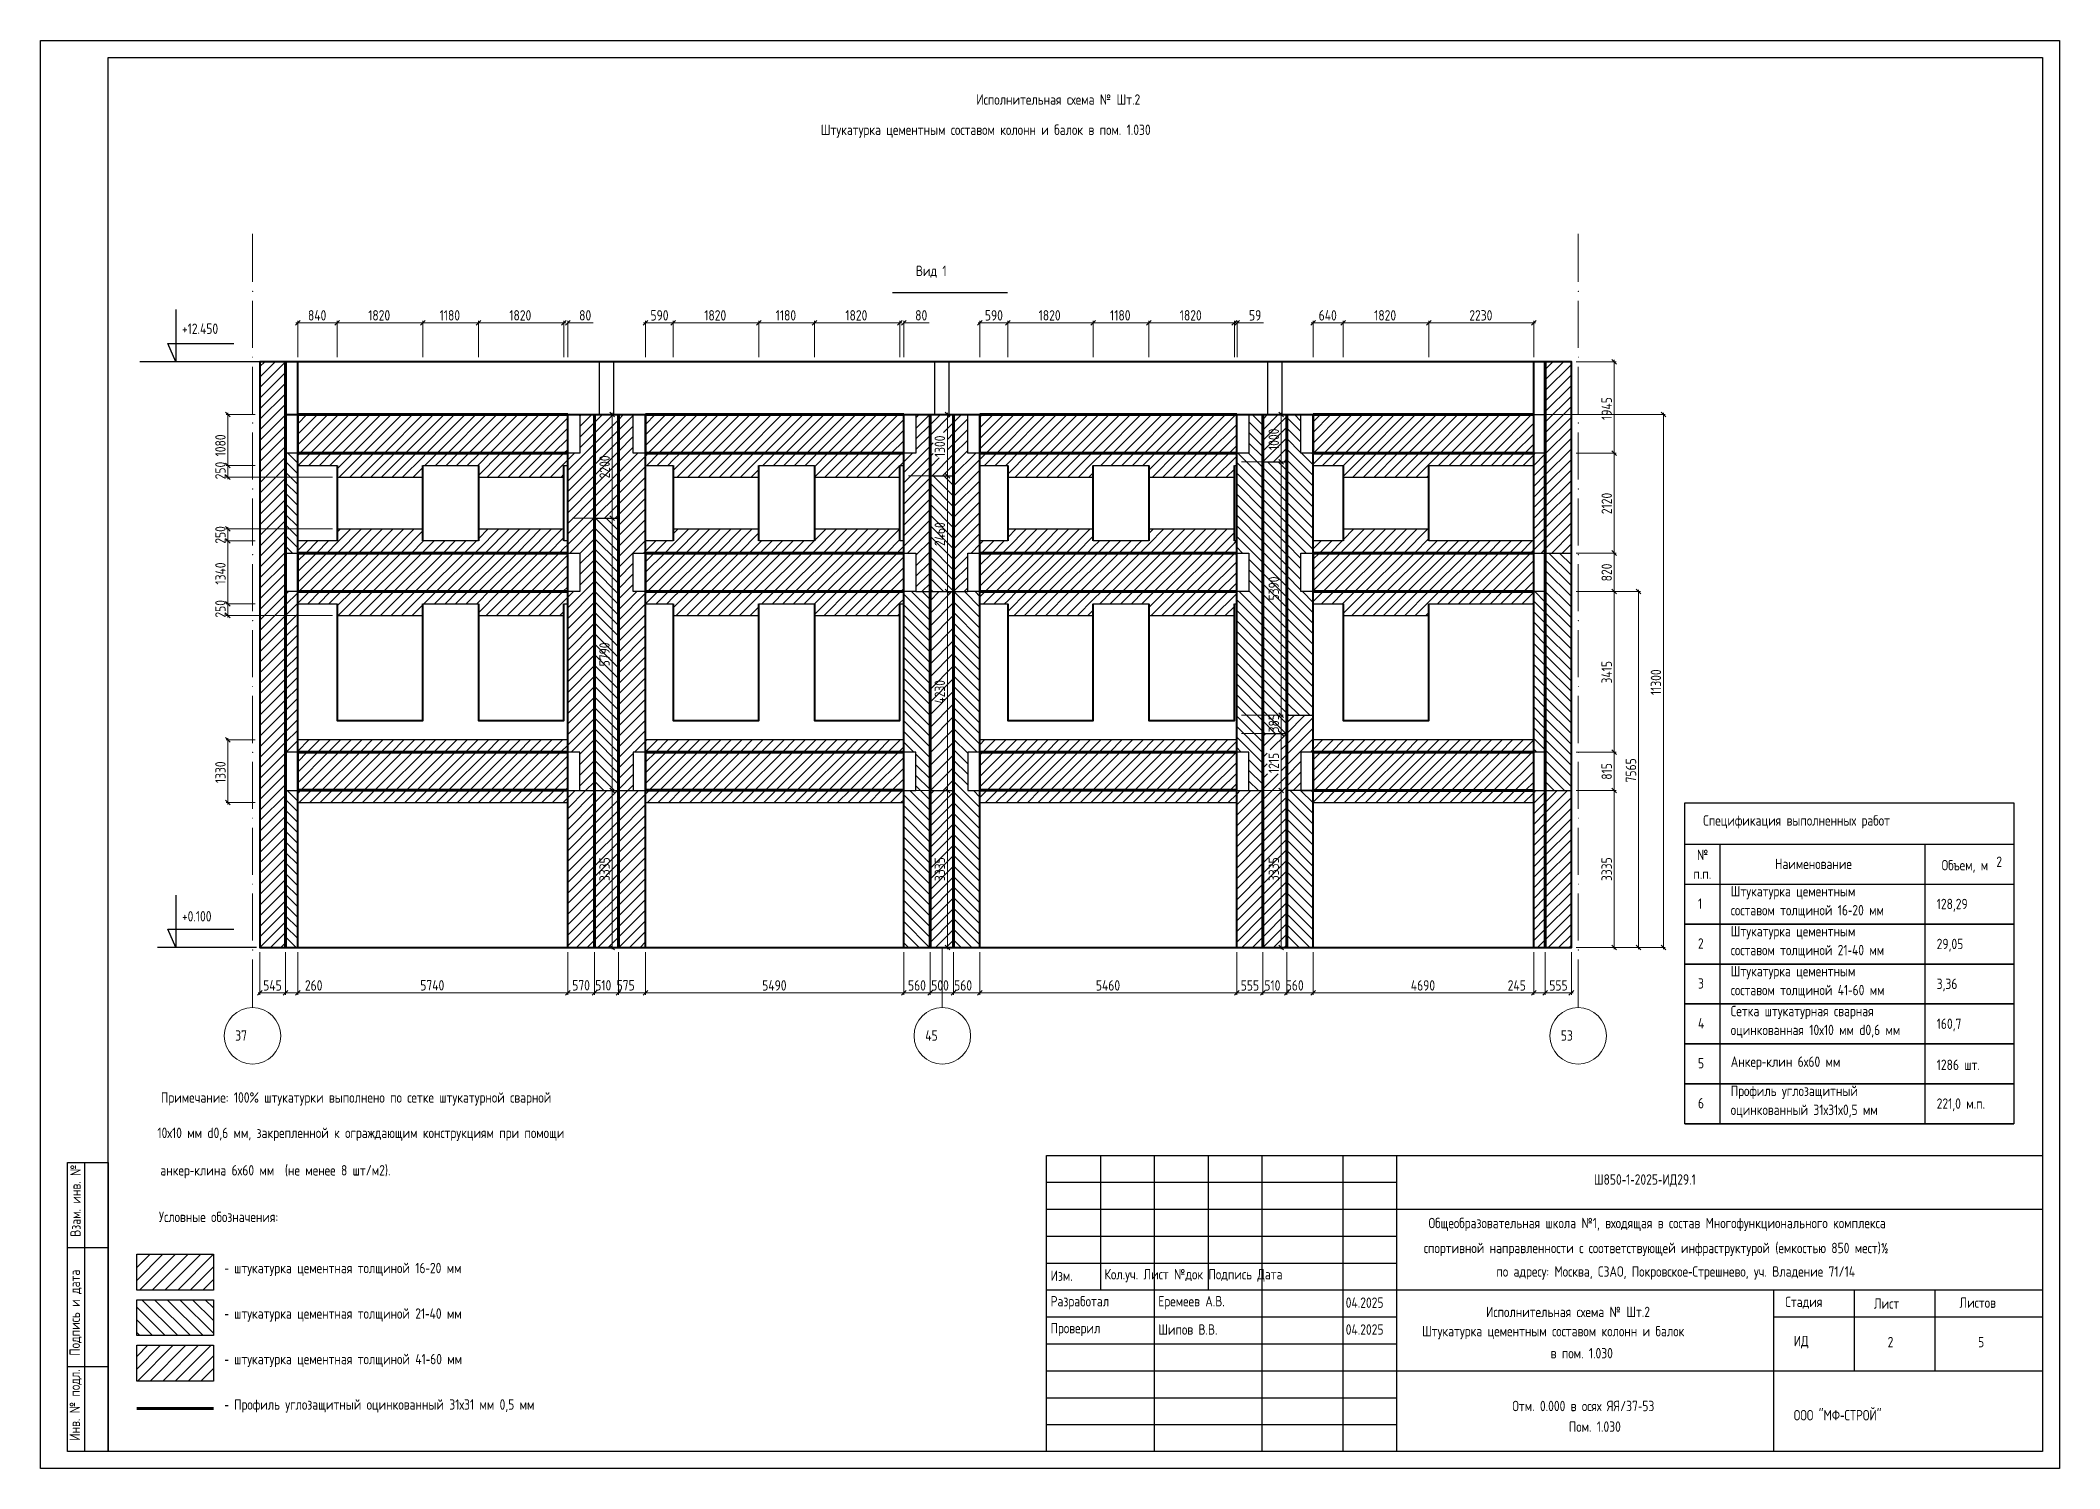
# Model space of a CAD drawing. Header units: millimetres. Extents: x 0 to 129, y 0 to 17.
# Drawn here: x 26.03 to 49.32, y 0.06 to 16.54 of the extents above; entities that cross this region are included whole.
import ezdxf

# ---------------------------------------------------------------- set-up
doc = ezdxf.new("R2010")
doc.units = ezdxf.units.MM
doc.layers.add('PDF _0', color=7, linetype='Continuous')
doc.layers.add('PDF _Текст', color=7, linetype='Continuous')
doc.layers.add('PDF _Оси-1', color=7, linetype='Continuous', true_color=0xaaaaaa)
doc.layers.add('PDF _Оси-3', color=7, linetype='Continuous', true_color=0x989898)
doc.styles.get("Standard").update_dxf_attribs({"font": 'ГОСТ тип А.ttf'})

msp = doc.modelspace()

# ---------------------------------------------------------------- texts
at = {"layer": 'PDF _Текст', "char_height": 0.12, "attachment_point": 4}
for s, insert in [('Исполнительная схема № Шт.2', (36.826, 15.853)), ('Штукатурка цементным составом колонн и балок в пом. 1.030', (35.032, 15.488)), ('Вид 1', (36.129, 13.867)), ('840', (29.115, 13.364)), ('1820', (29.81, 13.364)), ('1180', (30.634, 13.364)), ('1820', (31.438, 13.364)), ('80', (32.244, 13.364)), ('590', (33.067, 13.364)), ('1820', (33.687, 13.364)), ('1180', (34.511, 13.364)), ('1820', (35.315, 13.364)), ('80', (36.121, 13.364)), ('590', (36.925, 13.364)), ('1820', (37.545, 13.364)), ('1180', (38.369, 13.364)), ('1820', (39.173, 13.364)), ('59', (39.972, 13.364)), ('640', (40.776, 13.364)), ('1820', (41.416, 13.364)), ('2230', (42.514, 13.364)), ('+12.450', (27.661, 13.21)), ('Спецификация выполненных работ', (45.212, 7.522)), ('№', (45.141, 7.142)), ('Наименование', (46.041, 7.037)), ('Объем, м', (47.963, 7.009)), ('2', (48.594, 7.062)), ('п.п.', (45.099, 6.924)), ('Штукатурка цементным', (45.53, 6.705)), ('1', (45.152, 6.579)), ('составом толщиной 16‐20 мм', (45.53, 6.487)), ('128,29', (47.906, 6.561)), ('+0.100', (27.661, 6.433)), ('Штукатурка цементным', (45.53, 6.244)), ('2', (45.152, 6.119)), ('составом толщиной 21‐40 мм', (45.53, 6.027)), ('29,05', (47.906, 6.1)), ('Штукатурка цементным', (45.53, 5.784)), ('545', (28.599, 5.636)), ('260', (29.08, 5.636)), ('5740', (30.411, 5.637)), ('570 510 575', (32.164, 5.637)), ('5490', (34.356, 5.636)), ('560 500 560', (36.038, 5.636)), ('5460', (38.206, 5.636)), ('555 510 560', (39.877, 5.636)), ('4690', (41.839, 5.636)), ('245', (42.957, 5.636)), ('555', (43.437, 5.636)), ('3', (45.152, 5.659)), ('составом толщиной 41‐60 мм', (45.53, 5.566)), ('3,36', (47.906, 5.64)), ('Сетка штукатурная сварная', (45.53, 5.324)), ('4', (45.152, 5.199)), ('оцинкованная 10х10 мм d0,6 мм', (45.53, 5.106)), ('160,7', (47.906, 5.18)), ('5', (45.152, 4.738)), ('Анкер‐клин 6х60 мм', (45.53, 4.74)), ('1286 шт.', (47.906, 4.72)), ('Профиль углозащитный', (45.53, 4.403)), ('Примечание: 100% штукатурки выполнено по сетке штукатурной сварной', (27.419, 4.327)), ('6', (45.152, 4.278)), ('оцинкованный 31х31х0,5 мм', (45.53, 4.185)), ('221,0 м.п.', (47.906, 4.259)), ('10х10 мм d0,6 мм, закрепленной к ограждающим конструкциям при помощи', (27.378, 3.919)), ('анкер‐клина 6х60 мм  (не менее 8 шт/м2).', (27.412, 3.487)), ('Ш850‐1‐2025‐ИД29.1', (43.951, 3.385)), ('Условные обозначения:', (27.396, 2.966)), ('Общеобразовательная школа №1, входящая в состав Многофункционального комплекса', (42.044, 2.879)), ('спортивной направленности с соответствующей инфраструктурой (емкостью 850 мест)½', (41.989, 2.591)), ('‐ штукатурка цементная толщиной 16‐20 мм', (28.151, 2.36)), ('Изм.', (37.683, 2.288)), ('Кол.уч. Лист №док Подпись Дата', (38.305, 2.288)), ('по адресу: Москва, СЗАО, Покровское‐Стрешнево, уч. Владение 71/14', (42.826, 2.32)), ('‐ штукатурка цементная толщиной 21‐40 мм', (28.151, 1.835)), ('Разработал', (37.683, 1.977)), ('Еремеев А.В.', (38.925, 1.977)), ('04.2025', (41.088, 1.977)), ('Исполнительная схема № Шт.2', (42.707, 1.87)), ('Стадия', (46.159, 1.977)), ('Лист', (47.182, 1.967)), ('Листов', (48.169, 1.977)), ('Проверил', (37.683, 1.667)), ('Шипов В.В.', (38.925, 1.667)), ('04.2025', (41.088, 1.667)), ('Штукатурка цементным составом колонн и балок    ', (41.969, 1.632)), ('в пом. 1.030', (43.452, 1.394)), ('ИД', (46.257, 1.522)), ('2', (47.34, 1.522)), ('5', (48.384, 1.522)), ('‐ штукатурка цементная толщиной 41‐60 мм', (28.151, 1.31)), ('‐ Профиль углозащитный оцинкованный 31х31 мм 0,5 мм', (28.151, 0.786)), ('Отм. 0.000 в осях ЯЯ/37‐53', (43.01, 0.785)), ('ООО "МФ‐СТРОЙ"', (46.257, 0.679)), ('Пом. 1.030', (43.662, 0.547))]:
    msp.add_mtext(s, dxfattribs=dict(at, insert=insert))
at = {"layer": 'PDF _Текст', "char_height": 0.12, "attachment_point": 4, "rotation": 90}
for s, insert in [('1945', (44.099, 12.158)), ('250 1080', (28.105, 11.473)), ('1300', (36.405, 11.729)), ('1000', (40.258, 11.811)), ('2200', (32.538, 11.484)), ('2120', (44.099, 11.071)), ('2460', (36.405, 10.703)), ('250', (28.105, 10.73)), ('1340', (28.105, 10.259)), ('820', (44.099, 10.296)), ('5390', (40.258, 10.076)), ('250', (28.105, 9.878)), ('5790', (32.537, 9.316)), ('3415', (44.099, 9.118)), ('4230', (36.405, 8.885)), ('11300', (44.667, 8.984)), ('385', (40.258, 8.554)), ('1330', (28.105, 7.969)), ('1215', (40.258, 8.085)), ('815', (44.099, 8.008)), ('7565', (44.379, 7.977)), ('3335', (32.538, 6.839)), ('3335', (36.405, 6.839)), ('3335', (40.258, 6.839)), ('3335', (44.099, 6.839)), ('Взам. инв. №', (26.434, 2.737)), ('Подпись и дата', (26.434, 1.364)), ('Инв. № подл.', (26.434, 0.384))]:
    msp.add_mtext(s, dxfattribs=dict(at, insert=insert))
at = {"layer": 'PDF _Текст', "color": 253, "true_color": 0xaaaaaa, "char_height": 0.12, "attachment_point": 4}
for s, insert in [('37', (28.276, 5.058)), ('45', (36.237, 5.058)), ('53', (43.57, 5.058))]:
    msp.add_mtext(s, dxfattribs=dict(at, insert=insert))

# ---------------------------------------------------------------- linework, layer by layer
at = {"layer": 'PDF _0', "lineweight": 25}
for points in [[(26.028, 16.535), (49.324, 16.535), (49.324, 0.063), (26.028, 0.063)], [(26.812, 16.339), (49.128, 16.339), (49.128, 0.259), (26.812, 0.259)], [(32.478, 12.829), (32.641, 12.829), (32.641, 12.219), (32.478, 12.219)], [(36.347, 12.829), (36.51, 12.829), (36.51, 12.219), (36.347, 12.219)], [(40.188, 12.829), (40.351, 12.829), (40.351, 12.219), (40.188, 12.219)], [(28.997, 11.774), (28.856, 11.774), (28.856, 12.219), (28.997, 12.219)], [(32.253, 11.774), (32.112, 11.774), (32.112, 12.219), (32.253, 12.219)], [(33.01, 11.774), (32.869, 11.774), (32.869, 12.219), (33.01, 12.219)], [(36.13, 11.774), (35.989, 11.774), (35.989, 12.219), (36.13, 12.219)], [(36.868, 11.774), (36.727, 11.774), (36.727, 12.219), (36.868, 12.219)], [(39.971, 11.774), (39.83, 11.774), (39.83, 12.219), (39.971, 12.219)], [(40.712, 11.774), (40.571, 11.774), (40.571, 12.219), (40.712, 12.219)], [(43.39, 11.774), (43.257, 11.774), (43.257, 12.219), (43.39, 12.219)], [(28.997, 10.179), (28.856, 10.179), (28.856, 10.623), (28.997, 10.623)], [(32.253, 10.179), (32.112, 10.179), (32.112, 10.623), (32.253, 10.623)], [(33.01, 10.179), (32.869, 10.179), (32.869, 10.623), (33.01, 10.623)], [(36.13, 10.179), (35.989, 10.179), (35.989, 10.623), (36.13, 10.623)], [(36.868, 10.179), (36.727, 10.179), (36.727, 10.623), (36.868, 10.623)], [(39.971, 10.179), (39.83, 10.179), (39.83, 10.623), (39.971, 10.623)], [(40.712, 10.179), (40.571, 10.179), (40.571, 10.623), (40.712, 10.623)], [(43.39, 10.179), (43.257, 10.179), (43.257, 10.623), (43.39, 10.623)], [(28.856, 7.883), (28.997, 7.883), (28.997, 8.326), (28.856, 8.326)], [(32.112, 7.883), (32.253, 7.883), (32.253, 8.326), (32.112, 8.326)], [(32.869, 7.883), (33.01, 7.883), (33.01, 8.326), (32.869, 8.326)], [(35.989, 7.883), (36.13, 7.883), (36.13, 8.326), (35.989, 8.326)], [(36.727, 7.883), (36.868, 7.883), (36.868, 8.326), (36.727, 8.326)], [(39.83, 7.883), (39.971, 7.883), (39.971, 8.326), (39.83, 8.326)], [(40.571, 7.883), (40.712, 7.883), (40.712, 8.326), (40.571, 8.326)], [(43.257, 7.883), (43.39, 7.883), (43.39, 8.326), (43.257, 8.326)], [(48.798, 4.041), (45.002, 4.041), (45.002, 7.743), (48.798, 7.743)], [(48.798, 6.343), (45.002, 6.343)], [(48.798, 5.882), (45.002, 5.882)], [(48.798, 5.422), (45.002, 5.422)], [(48.798, 4.962), (45.002, 4.962)], [(48.798, 4.501), (45.002, 4.501)], [(26.342, 3.593), (26.812, 3.593), (26.812, 0.259), (26.342, 0.259)], [(37.637, 3.676), (49.128, 3.676), (49.128, 0.259), (37.637, 0.259)]]:
    msp.add_lwpolyline(points, close=True, dxfattribs=at)
for points in [[(35.86, 13.626), (37.185, 13.626)], [(27.589, 13.432), (27.589, 12.829), (27.497, 13.039), (28.259, 13.039)], [(28.56, 12.829), (27.176, 12.829)], [(32.421, 12.829), (32.698, 12.829)], [(36.293, 12.829), (36.564, 12.829)], [(40.131, 12.829), (40.408, 12.829)], [(40.131, 11.676), (40.408, 11.676)], [(36.293, 11.513), (36.564, 11.513)], [(32.421, 11.025), (32.698, 11.025)], [(43.39, 10.623), (43.691, 10.623)], [(36.13, 10.179), (36.727, 10.179)], [(40.408, 8.751), (40.712, 8.751)], [(40.131, 8.543), (40.408, 8.543)], [(32.253, 7.883), (32.869, 7.883)], [(36.293, 7.883), (36.564, 7.883)], [(39.83, 7.883), (40.131, 7.883)], [(40.712, 7.883), (40.408, 7.883)], [(43.39, 7.883), (43.691, 7.883)], [(45.002, 7.263), (48.798, 7.263)], [(45.405, 7.263), (45.405, 4.041)], [(47.768, 7.263), (47.768, 4.041)], [(45.002, 6.803), (48.798, 6.803)], [(27.589, 6.676), (27.589, 6.074), (27.497, 6.284), (28.259, 6.284)], [(28.521, 6.074), (27.379, 6.074)], [(45.002, 4.041), (48.798, 4.041)], [(26.538, 3.593), (26.538, 0.259)], [(38.258, 3.676), (38.258, 2.123)], [(38.879, 3.676), (38.879, 0.259)], [(39.5, 3.676), (39.5, 2.123)], [(40.121, 3.676), (40.121, 0.259)], [(41.053, 3.676), (41.053, 0.259)], [(41.674, 3.676), (41.674, 0.259)], [(37.637, 3.365), (41.674, 3.365)], [(37.637, 3.054), (49.128, 3.054)], [(26.342, 2.612), (26.812, 2.612)], [(37.637, 2.744), (41.674, 2.744)], [(37.637, 2.433), (41.674, 2.433)], [(37.637, 2.123), (49.128, 2.123)], [(46.022, 2.123), (46.022, 0.259)], [(46.954, 2.123), (46.954, 1.191)], [(47.886, 2.123), (47.886, 1.191)], [(37.637, 1.812), (41.674, 1.812)], [(46.022, 1.812), (49.128, 1.812)], [(37.637, 1.501), (41.674, 1.501)], [(26.342, 1.24), (26.812, 1.24)], [(37.637, 1.191), (49.128, 1.191)], [(37.637, 0.88), (41.674, 0.88)], [(37.637, 0.57), (41.674, 0.57)]]:
    msp.add_lwpolyline(points, dxfattribs=at)
at = {"layer": 'PDF _0', "lineweight": 13}
for points in [[(29.024, 13.305), (28.97, 13.25)], [(28.997, 12.883), (28.997, 13.299)], [(32.139, 13.305), (32.085, 13.25)], [(32.112, 12.883), (32.112, 13.299)], [(33.037, 13.305), (32.983, 13.25)], [(33.01, 12.883), (33.01, 13.299)], [(36.016, 13.305), (35.962, 13.25)], [(35.989, 12.883), (35.989, 13.299)], [(36.895, 13.305), (36.841, 13.25)], [(36.868, 12.883), (36.868, 13.299)], [(39.862, 13.305), (39.808, 13.25)], [(39.835, 12.883), (39.835, 13.299)], [(40.739, 13.305), (40.685, 13.25)], [(40.712, 12.883), (40.712, 13.299)], [(43.23, 13.25), (43.284, 13.305)], [(43.257, 12.883), (43.257, 13.299)], [(29.475, 13.277), (28.976, 13.277)], [(29.431, 13.277), (30.462, 13.277)], [(30.419, 13.277), (31.103, 13.277)], [(31.059, 13.277), (32.09, 13.277)], [(32.068, 13.277), (32.014, 13.277)], [(32.112, 13.277), (32.407, 13.277)], [(33.352, 13.277), (32.988, 13.277)], [(33.308, 13.277), (34.339, 13.277)], [(34.296, 13.277), (34.979, 13.277)], [(34.936, 13.277), (35.967, 13.277)], [(35.945, 13.277), (35.891, 13.277)], [(35.989, 13.277), (36.284, 13.277)], [(37.21, 13.277), (36.846, 13.277)], [(37.166, 13.277), (38.197, 13.277)], [(38.154, 13.277), (38.837, 13.277)], [(38.794, 13.277), (39.825, 13.277)], [(39.803, 13.277), (39.749, 13.277)], [(39.835, 13.277), (40.138, 13.277)], [(40.69, 13.277), (41.081, 13.277)], [(41.038, 13.277), (42.069, 13.277)], [(42.025, 13.277), (43.279, 13.277)], [(43.745, 12.829), (44.207, 12.829)], [(44.212, 12.802), (44.158, 12.856)], [(44.185, 12.851), (44.185, 11.752)], [(28.219, 12.192), (28.165, 12.246)], [(28.506, 12.219), (28.17, 12.219)], [(28.192, 12.24), (28.192, 11.611)], [(32.166, 12.219), (32.647, 12.219)], [(32.652, 12.192), (32.598, 12.246)], [(32.625, 12.24), (32.625, 11.003)], [(36.043, 12.219), (36.514, 12.219)], [(36.519, 12.192), (36.465, 12.246)], [(36.492, 12.24), (36.492, 11.492)], [(39.885, 12.219), (40.366, 12.219)], [(40.371, 12.192), (40.317, 12.246)], [(40.344, 11.654), (40.344, 12.24)], [(43.311, 12.219), (44.775, 12.219)], [(44.781, 12.192), (44.726, 12.246)], [(44.754, 12.24), (44.754, 6.052)], [(28.192, 11.654), (28.192, 11.475)], [(40.344, 11.698), (40.344, 8.73)], [(44.185, 11.796), (44.185, 10.602)], [(28.165, 11.524), (28.219, 11.47)], [(29.399, 11.497), (28.17, 11.497)], [(36.492, 11.535), (36.492, 10.157)], [(32.625, 11.047), (32.625, 7.862)], [(28.219, 10.873), (28.164, 10.927)], [(29.399, 10.9), (28.17, 10.9)], [(28.192, 10.922), (28.192, 10.743)], [(28.192, 10.786), (28.192, 10.016)], [(44.185, 10.645), (44.185, 10.157)], [(28.192, 10.059), (28.192, 9.88)], [(36.492, 10.2), (36.492, 7.862)], [(44.03, 10.179), (44.489, 10.179)], [(44.185, 10.2), (44.185, 8.304)], [(44.494, 10.151), (44.44, 10.206)], [(44.467, 10.2), (44.467, 6.052)], [(28.164, 9.929), (28.219, 9.875)], [(29.399, 9.902), (28.17, 9.902)], [(40.344, 8.773), (40.344, 8.521)], [(28.219, 8.44), (28.164, 8.494)], [(28.506, 8.467), (28.17, 8.467)], [(28.192, 8.488), (28.192, 7.723)], [(40.344, 8.564), (40.344, 7.862)], [(44.185, 8.347), (44.185, 7.862)], [(28.164, 7.772), (28.219, 7.718)], [(28.506, 7.745), (28.17, 7.745)], [(32.625, 7.905), (32.625, 6.052)], [(36.492, 7.905), (36.492, 6.052)], [(40.344, 7.905), (40.344, 6.052)], [(44.185, 6.052), (44.185, 7.905)], [(32.166, 6.074), (32.647, 6.074)], [(32.598, 6.101), (32.652, 6.047)], [(36.043, 6.074), (36.514, 6.074)], [(36.465, 6.101), (36.519, 6.047)], [(39.885, 6.074), (40.366, 6.074)], [(40.317, 6.101), (40.371, 6.047)], [(43.745, 6.074), (44.207, 6.074)], [(44.775, 6.074), (44.03, 6.074), (44.489, 6.074)], [(44.158, 6.101), (44.212, 6.047)], [(44.44, 6.101), (44.494, 6.047)], [(44.726, 6.101), (44.781, 6.047)], [(28.56, 6.019), (28.56, 5.527)], [(43.691, 6.019), (43.691, 5.527)], [(28.588, 5.576), (28.533, 5.522)], [(28.539, 5.549), (28.878, 5.549)], [(28.834, 5.549), (28.997, 5.549), (29.313, 5.549)], [(28.976, 5.549), (32.134, 5.549)], [(32.09, 5.549), (32.443, 5.549)], [(32.399, 5.549), (32.72, 5.549)], [(32.676, 5.549), (33.032, 5.549)], [(32.988, 5.549), (36.01, 5.549)], [(35.967, 5.549), (36.314, 5.549)], [(36.271, 5.549), (36.586, 5.549)], [(36.542, 5.549), (36.889, 5.549)], [(36.846, 5.549), (39.852, 5.549)], [(39.809, 5.549), (40.153, 5.549)], [(40.11, 5.549), (40.43, 5.549)], [(40.387, 5.549), (40.734, 5.549)], [(40.69, 5.549), (43.279, 5.549)], [(43.257, 5.549), (42.928, 5.549)], [(43.235, 5.549), (43.39, 5.549)], [(43.368, 5.549), (43.713, 5.549)], [(43.664, 5.522), (43.718, 5.576)]]:
    msp.add_lwpolyline(points, dxfattribs=at)
for points in [[(29.426, 13.25), (29.48, 13.305)], [(29.453, 13.299), (29.453, 12.883)], [(30.413, 13.25), (30.468, 13.305)], [(30.441, 13.299), (30.441, 12.883)], [(31.054, 13.25), (31.108, 13.305)], [(31.081, 13.299), (31.081, 12.883)], [(32.096, 13.305), (32.041, 13.25)], [(32.068, 13.299), (32.068, 12.883)], [(33.303, 13.25), (33.357, 13.305)], [(33.33, 13.299), (33.33, 12.883)], [(34.29, 13.25), (34.345, 13.305)], [(34.317, 13.299), (34.317, 12.883)], [(34.931, 13.25), (34.985, 13.305)], [(34.958, 13.299), (34.958, 12.883)], [(35.972, 13.305), (35.918, 13.25)], [(35.945, 13.299), (35.945, 12.883)], [(37.161, 13.25), (37.215, 13.305)], [(37.188, 13.299), (37.188, 12.883)], [(38.148, 13.25), (38.203, 13.305)], [(38.175, 13.299), (38.175, 12.883)], [(38.789, 13.25), (38.843, 13.305)], [(38.816, 13.299), (38.816, 12.883)], [(39.83, 13.305), (39.776, 13.25)], [(39.803, 13.299), (39.803, 12.883)], [(41.032, 13.25), (41.086, 13.305)], [(41.059, 13.299), (41.059, 12.883)], [(42.02, 13.25), (42.074, 13.305)], [(42.047, 13.299), (42.047, 12.883)], [(28.165, 11.66), (28.219, 11.606)], [(40.366, 11.676), (39.885, 11.676)], [(40.317, 11.703), (40.371, 11.649)], [(44.207, 11.774), (43.745, 11.774)], [(44.212, 11.747), (44.158, 11.801)], [(28.17, 11.633), (28.506, 11.633)], [(36.514, 11.513), (36.043, 11.513)], [(36.465, 11.54), (36.519, 11.486)], [(32.647, 11.025), (32.166, 11.025)], [(32.598, 11.052), (32.652, 10.998)], [(28.164, 10.792), (28.219, 10.737)], [(28.17, 10.765), (28.506, 10.765)], [(44.207, 10.623), (43.745, 10.623)], [(44.212, 10.596), (44.158, 10.651)], [(28.164, 10.065), (28.219, 10.01)], [(28.17, 10.037), (28.506, 10.037)], [(36.514, 10.179), (36.043, 10.179)], [(36.465, 10.206), (36.519, 10.151)], [(44.207, 10.179), (43.745, 10.179)], [(44.212, 10.151), (44.158, 10.206)], [(40.366, 8.751), (39.885, 8.751)], [(40.317, 8.779), (40.371, 8.724)], [(40.366, 8.543), (39.885, 8.543)], [(40.317, 8.57), (40.371, 8.515)], [(44.207, 8.326), (43.745, 8.326)], [(44.212, 8.298), (44.158, 8.353)], [(32.647, 7.883), (32.166, 7.883)], [(32.598, 7.91), (32.652, 7.856)], [(36.514, 7.883), (36.043, 7.883)], [(36.465, 7.91), (36.519, 7.856)], [(40.366, 7.883), (39.885, 7.883)], [(40.317, 7.91), (40.371, 7.856)], [(44.207, 7.883), (43.745, 7.883)], [(44.212, 7.856), (44.158, 7.91)], [(28.856, 5.527), (28.856, 6.019)], [(28.997, 5.527), (28.997, 6.019)], [(32.112, 5.527), (32.112, 6.019)], [(32.421, 5.527), (32.421, 6.019)], [(32.698, 5.527), (32.698, 6.019)], [(33.01, 5.527), (33.01, 6.019)], [(35.989, 5.527), (35.989, 6.019)], [(36.293, 5.527), (36.293, 6.019)], [(36.564, 5.527), (36.564, 6.019)], [(36.868, 5.527), (36.868, 6.019)], [(39.83, 5.527), (39.83, 6.019)], [(40.131, 5.527), (40.131, 6.019)], [(40.408, 5.527), (40.408, 6.019)], [(40.712, 5.527), (40.712, 6.019)], [(43.257, 5.527), (43.257, 6.019)], [(43.39, 5.527), (43.39, 6.019)], [(28.829, 5.522), (28.883, 5.576)], [(28.97, 5.522), (29.024, 5.576)], [(32.085, 5.522), (32.139, 5.576)], [(32.394, 5.522), (32.448, 5.576)], [(32.671, 5.522), (32.725, 5.576)], [(32.983, 5.522), (33.037, 5.576)], [(35.962, 5.522), (36.016, 5.576)], [(36.265, 5.522), (36.32, 5.576)], [(36.537, 5.522), (36.591, 5.576)], [(36.841, 5.522), (36.895, 5.576)], [(39.803, 5.522), (39.857, 5.576)], [(40.104, 5.522), (40.159, 5.576)], [(40.381, 5.522), (40.435, 5.576)], [(40.685, 5.522), (40.739, 5.576)], [(43.23, 5.522), (43.284, 5.576)], [(43.363, 5.522), (43.417, 5.576)]]:
    msp.add_lwpolyline(points, close=True, dxfattribs=at)
at = {"layer": 'PDF _0', "color": 3, "lineweight": 30}
for points in [[(28.56, 12.774), (28.616, 12.829)], [(28.56, 12.652), (28.738, 12.829)], [(28.56, 12.53), (28.856, 12.826)], [(43.39, 12.741), (43.478, 12.829)], [(43.39, 12.619), (43.6, 12.829)], [(28.56, 12.408), (28.856, 12.704)], [(28.56, 12.286), (28.856, 12.582)], [(43.39, 12.498), (43.691, 12.799)], [(43.39, 12.376), (43.691, 12.677)], [(28.56, 12.165), (28.856, 12.46)], [(43.39, 12.254), (43.691, 12.555)], [(43.39, 12.132), (43.691, 12.433)], [(28.56, 12.043), (28.856, 12.339)], [(28.56, 11.921), (28.856, 12.217)], [(28.997, 12.114), (29.102, 12.219)], [(28.997, 11.992), (29.224, 12.219)], [(28.997, 11.871), (29.345, 12.219)], [(28.997, 11.749), (29.022, 11.774), (29.467, 12.219)], [(29.003, 11.633), (29.144, 11.774), (29.589, 12.219)], [(29.125, 11.633), (29.266, 11.774), (29.711, 12.219)], [(29.247, 11.633), (29.388, 11.774), (29.833, 12.219)], [(29.369, 11.633), (29.453, 11.717), (29.51, 11.774), (29.955, 12.219)], [(29.453, 11.595), (29.631, 11.774), (30.076, 12.219)], [(29.477, 11.497), (29.753, 11.774), (30.198, 12.219)], [(29.598, 11.497), (29.875, 11.774), (30.32, 12.219)], [(29.72, 11.497), (29.997, 11.774), (30.442, 12.219)], [(29.842, 11.497), (30.119, 11.774), (30.564, 12.219)], [(29.964, 11.497), (30.241, 11.774), (30.685, 12.219)], [(30.086, 11.497), (30.362, 11.774), (30.807, 12.219)], [(30.207, 11.497), (30.441, 11.73), (30.484, 11.774), (30.929, 12.219)], [(30.465, 11.633), (30.606, 11.774), (31.051, 12.219)], [(30.587, 11.633), (30.728, 11.774), (31.173, 12.219)], [(30.709, 11.633), (30.85, 11.774), (31.295, 12.219)], [(30.83, 11.633), (30.971, 11.774), (31.416, 12.219)], [(30.952, 11.633), (31.081, 11.761), (31.093, 11.774), (31.538, 12.219)], [(31.074, 11.633), (31.081, 11.64), (31.215, 11.774), (31.66, 12.219)], [(31.081, 11.518), (31.337, 11.774), (31.782, 12.219)], [(31.182, 11.497), (31.459, 11.774), (31.904, 12.219)], [(31.304, 11.497), (31.581, 11.774), (32.025, 12.219)], [(31.426, 11.497), (31.702, 11.774), (32.112, 12.183)], [(32.112, 11.574), (32.421, 11.883), (32.698, 12.16), (32.756, 12.219)], [(32.112, 10.843), (32.421, 11.153), (32.698, 11.429), (33.01, 11.741), (33.042, 11.774), (33.487, 12.219)], [(32.112, 11.452), (32.421, 11.762), (32.698, 12.038), (32.869, 12.209)], [(32.253, 12.203), (32.269, 12.219)], [(32.253, 12.081), (32.391, 12.219)], [(32.253, 11.959), (32.421, 12.127), (32.513, 12.219)], [(32.253, 11.837), (32.421, 12.005), (32.635, 12.219)], [(33.01, 12.107), (33.122, 12.219)], [(33.01, 11.985), (33.244, 12.219)], [(33.01, 11.863), (33.365, 12.219)], [(33.023, 11.633), (33.164, 11.774), (33.609, 12.219)], [(33.145, 11.633), (33.286, 11.774), (33.731, 12.219)], [(33.267, 11.633), (33.33, 11.696), (33.408, 11.774), (33.853, 12.219)], [(33.33, 11.574), (33.53, 11.774), (33.975, 12.219)], [(33.375, 11.497), (33.651, 11.774), (34.096, 12.219)], [(33.497, 11.497), (33.773, 11.774), (34.218, 12.219)], [(33.618, 11.497), (33.895, 11.774), (34.34, 12.219)], [(33.74, 11.497), (34.017, 11.774), (34.462, 12.219)], [(33.862, 11.497), (34.139, 11.774), (34.584, 12.219)], [(33.984, 11.497), (34.261, 11.774), (34.705, 12.219)], [(34.106, 11.497), (34.317, 11.709), (34.382, 11.774), (34.827, 12.219)], [(34.363, 11.633), (34.504, 11.774), (34.949, 12.219)], [(34.485, 11.633), (34.626, 11.774), (35.071, 12.219)], [(34.607, 11.633), (34.748, 11.774), (35.193, 12.219)], [(34.729, 11.633), (34.87, 11.774), (35.315, 12.219)], [(34.85, 11.633), (34.958, 11.74), (34.991, 11.774), (35.436, 12.219)], [(34.958, 11.618), (35.113, 11.774), (35.558, 12.219)], [(34.958, 11.497), (35.235, 11.774), (35.68, 12.219)], [(35.08, 11.497), (35.357, 11.774), (35.802, 12.219)], [(35.202, 11.497), (35.479, 11.774), (35.924, 12.219)], [(35.324, 11.497), (35.601, 11.774), (35.989, 12.162)], [(36.13, 12.181), (36.167, 12.219)], [(36.13, 12.059), (36.289, 12.219)], [(36.13, 11.938), (36.293, 12.1), (36.411, 12.219)], [(36.13, 11.816), (36.293, 11.979), (36.533, 12.219)], [(36.449, 12.013), (36.564, 12.128), (36.655, 12.219)], [(36.492, 11.934), (36.564, 12.006), (36.727, 12.169)], [(36.564, 11.397), (36.868, 11.701), (36.941, 11.774), (37.385, 12.219)], [(36.868, 12.188), (36.898, 12.219)], [(36.868, 12.066), (37.02, 12.219)], [(36.868, 11.945), (37.142, 12.219)], [(36.868, 11.823), (37.264, 12.219)], [(36.921, 11.633), (37.062, 11.774), (37.507, 12.219)], [(37.043, 11.633), (37.184, 11.774), (37.629, 12.219)], [(37.165, 11.633), (37.188, 11.656), (37.306, 11.774), (37.751, 12.219)], [(37.188, 11.534), (37.428, 11.774), (37.873, 12.219)], [(37.273, 11.497), (37.55, 11.774), (37.995, 12.219)], [(37.395, 11.497), (37.671, 11.774), (38.116, 12.219)], [(37.517, 11.497), (37.793, 11.774), (38.238, 12.219)], [(37.638, 11.497), (37.915, 11.774), (38.36, 12.219)], [(37.76, 11.497), (38.037, 11.774), (38.482, 12.219)], [(37.882, 11.497), (38.159, 11.774), (38.604, 12.219)], [(38.004, 11.497), (38.175, 11.669), (38.281, 11.774), (38.725, 12.219)], [(38.261, 11.633), (38.402, 11.774), (38.847, 12.219)], [(38.383, 11.633), (38.524, 11.774), (38.969, 12.219)], [(38.505, 11.633), (38.646, 11.774), (39.091, 12.219)], [(38.627, 11.633), (38.768, 11.774), (39.213, 12.219)], [(38.749, 11.633), (38.816, 11.7), (38.89, 11.774), (39.335, 12.219)], [(38.816, 11.578), (39.011, 11.774), (39.456, 12.219)], [(38.857, 11.497), (39.133, 11.774), (39.578, 12.219)], [(38.978, 11.497), (39.255, 11.774), (39.7, 12.219)], [(39.1, 11.497), (39.377, 11.774), (39.822, 12.219)], [(40.131, 12.163), (40.187, 12.219)], [(40.131, 12.041), (40.309, 12.219)], [(40.131, 11.919), (40.408, 12.196)], [(40.712, 12.134), (40.796, 12.219)], [(40.712, 12.013), (40.918, 12.219)], [(40.712, 11.891), (41.04, 12.219)], [(40.712, 11.769), (40.717, 11.774), (41.162, 12.219)], [(40.712, 11.647), (40.839, 11.774), (41.284, 12.219)], [(40.819, 11.633), (40.961, 11.774), (41.405, 12.219)], [(40.941, 11.633), (41.059, 11.751), (41.082, 11.774), (41.527, 12.219)], [(41.059, 11.629), (41.204, 11.774), (41.649, 12.219)], [(41.059, 11.507), (41.326, 11.774), (41.771, 12.219)], [(41.171, 11.497), (41.448, 11.774), (41.893, 12.219)], [(41.293, 11.497), (41.57, 11.774), (42.015, 12.219)], [(41.415, 11.497), (41.691, 11.774), (42.136, 12.219)], [(41.537, 11.497), (41.813, 11.774), (42.258, 12.219)], [(41.658, 11.497), (41.935, 11.774), (42.38, 12.219)], [(41.78, 11.497), (42.047, 11.764), (42.057, 11.774), (42.502, 12.219)], [(41.902, 11.497), (42.047, 11.642), (42.179, 11.774), (42.624, 12.219)], [(42.159, 11.633), (42.301, 11.774), (42.745, 12.219)], [(42.281, 11.633), (42.422, 11.774), (42.867, 12.219)], [(42.403, 11.633), (42.544, 11.774), (42.989, 12.219)], [(42.525, 11.633), (42.666, 11.774), (43.111, 12.219)], [(42.647, 11.633), (42.788, 11.774), (43.233, 12.219)], [(42.769, 11.633), (42.91, 11.774), (43.257, 12.121)], [(43.39, 12.01), (43.691, 12.312)], [(43.39, 11.889), (43.691, 12.19)], [(28.56, 11.799), (28.856, 12.095)], [(28.56, 11.677), (28.856, 11.973)], [(31.547, 11.497), (31.824, 11.774), (32.112, 12.061)], [(31.669, 11.497), (31.946, 11.774), (32.112, 11.94)], [(32.112, 11.331), (32.421, 11.64), (32.698, 11.917), (32.869, 12.087)], [(32.112, 11.209), (32.421, 11.518), (32.698, 11.795), (32.869, 11.966)], [(35.446, 11.497), (35.722, 11.774), (35.989, 12.04)], [(35.567, 11.497), (35.844, 11.774), (35.989, 11.918)], [(35.989, 11.553), (36.293, 11.857), (36.329, 11.893)], [(36.315, 11.513), (36.564, 11.763), (36.727, 11.925)], [(36.492, 11.812), (36.564, 11.884), (36.727, 12.047)], [(39.222, 11.497), (39.499, 11.774), (39.83, 12.105)], [(39.344, 11.497), (39.621, 11.774), (39.83, 11.984)], [(40.131, 11.798), (40.408, 12.074)], [(40.132, 11.676), (40.408, 11.952)], [(42.89, 11.633), (43.031, 11.774), (43.257, 11.999)], [(43.256, 11.633), (43.257, 11.634), (43.39, 11.767), (43.691, 12.068)], [(43.257, 11.512), (43.39, 11.645), (43.691, 11.946)], [(28.56, 11.556), (28.856, 11.851)], [(28.56, 11.434), (28.856, 11.729)], [(31.791, 11.497), (32.068, 11.774), (32.112, 11.818)], [(31.913, 11.497), (32.068, 11.653), (32.112, 11.696), (32.19, 11.774)], [(32.112, 11.087), (32.421, 11.396), (32.698, 11.673), (32.869, 11.844)], [(32.112, 10.965), (32.421, 11.274), (32.698, 11.551), (32.921, 11.774)], [(35.689, 11.497), (35.945, 11.753), (35.966, 11.774), (35.989, 11.797)], [(35.947, 11.633), (35.989, 11.675), (36.088, 11.774)], [(35.989, 11.431), (36.293, 11.735), (36.329, 11.771)], [(35.989, 11.309), (36.293, 11.613), (36.398, 11.719)], [(36.436, 11.513), (36.564, 11.641), (36.727, 11.804)], [(36.558, 11.513), (36.564, 11.519), (36.819, 11.774)], [(39.466, 11.497), (39.742, 11.774), (39.83, 11.862)], [(39.587, 11.497), (39.803, 11.713), (39.83, 11.74)], [(40.254, 11.676), (40.408, 11.831)], [(40.376, 11.676), (40.408, 11.709)], [(43.012, 11.633), (43.153, 11.774), (43.257, 11.877)], [(43.134, 11.633), (43.257, 11.756), (43.275, 11.774)], [(43.257, 11.39), (43.39, 11.523), (43.691, 11.824)], [(43.257, 11.268), (43.39, 11.401), (43.691, 11.702)], [(28.56, 11.312), (28.856, 11.608)], [(28.56, 11.19), (28.856, 11.486)], [(30.329, 11.497), (30.441, 11.608)], [(31.292, 9.902), (31.569, 10.179), (32.014, 10.623), (32.068, 10.678), (32.112, 10.721), (32.421, 11.031), (32.698, 11.307), (33.01, 11.619)], [(32.035, 11.497), (32.068, 11.531)], [(32.537, 11.025), (32.698, 11.186), (33.01, 11.498)], [(34.227, 11.497), (34.317, 11.587)], [(35.811, 11.497), (35.945, 11.631)], [(35.933, 11.497), (35.945, 11.51)], [(35.989, 11.187), (36.293, 11.491)], [(36.564, 11.275), (36.868, 11.579)], [(36.564, 11.154), (36.868, 11.457)], [(38.126, 11.497), (38.175, 11.547)], [(39.709, 11.497), (39.803, 11.591)], [(42.024, 11.497), (42.047, 11.52)], [(43.257, 11.147), (43.39, 11.279), (43.691, 11.581)], [(43.257, 11.025), (43.39, 11.158), (43.691, 11.459)], [(28.56, 11.068), (28.856, 11.364)], [(28.56, 10.946), (28.856, 11.242)], [(32.659, 11.025), (32.698, 11.064), (33.01, 11.376)], [(32.698, 10.942), (33.01, 11.254)], [(35.989, 11.066), (36.293, 11.369)], [(35.989, 10.944), (36.293, 11.248)], [(36.564, 11.032), (36.868, 11.336)], [(36.564, 10.91), (36.868, 11.214)], [(43.257, 10.903), (43.39, 11.036), (43.691, 11.337)], [(43.257, 10.781), (43.39, 10.914), (43.691, 11.215)], [(28.56, 10.825), (28.856, 11.12)], [(28.56, 10.703), (28.856, 10.999)], [(32.698, 10.82), (33.01, 11.132)], [(32.698, 10.698), (33.01, 11.01)], [(35.19, 9.902), (35.467, 10.179), (35.912, 10.623), (35.945, 10.657), (35.989, 10.7), (36.293, 11.004)], [(35.989, 10.822), (36.293, 11.126)], [(36.564, 10.788), (36.868, 11.092)], [(36.564, 10.666), (36.868, 10.97)], [(42.635, 10.037), (42.776, 10.179), (43.221, 10.623), (43.257, 10.659), (43.39, 10.792), (43.691, 11.093)], [(43.343, 10.623), (43.39, 10.67), (43.691, 10.972)], [(28.56, 9.728), (28.856, 10.024), (28.997, 10.165), (29.011, 10.179), (29.456, 10.623), (29.732, 10.9)], [(28.56, 9.606), (28.856, 9.902), (28.997, 10.043), (29.133, 10.179), (29.577, 10.623), (29.854, 10.9)], [(28.56, 10.581), (28.856, 10.877)], [(28.56, 10.459), (28.856, 10.755)], [(28.997, 10.287), (29.334, 10.623), (29.453, 10.743), (29.611, 10.9)], [(28.997, 10.652), (29.109, 10.765)], [(28.997, 10.531), (29.09, 10.623), (29.231, 10.765)], [(28.997, 10.409), (29.212, 10.623), (29.353, 10.765)], [(29.113, 10.037), (29.254, 10.179), (29.699, 10.623), (29.976, 10.9)], [(29.235, 10.037), (29.376, 10.179), (29.821, 10.623), (30.098, 10.9)], [(29.357, 10.037), (29.453, 10.134), (29.498, 10.179), (29.943, 10.623), (30.22, 10.9)], [(29.453, 10.865), (29.489, 10.9)], [(29.453, 10.012), (29.62, 10.179), (30.065, 10.623), (30.341, 10.9)], [(29.465, 9.902), (29.742, 10.179), (30.187, 10.623), (30.441, 10.878)], [(29.587, 9.902), (29.863, 10.179), (30.308, 10.623), (30.441, 10.756), (30.449, 10.765)], [(29.709, 9.902), (29.985, 10.179), (30.43, 10.623), (30.441, 10.634), (30.571, 10.765)], [(29.83, 9.902), (30.107, 10.179), (30.552, 10.623), (30.693, 10.765)], [(29.952, 9.902), (30.229, 10.179), (30.674, 10.623), (30.815, 10.765)], [(30.074, 9.902), (30.351, 10.179), (30.796, 10.623), (30.937, 10.765)], [(30.196, 9.902), (30.441, 10.147), (30.473, 10.179), (30.917, 10.623), (31.059, 10.765)], [(30.453, 10.037), (30.594, 10.179), (31.039, 10.623), (31.081, 10.665), (31.316, 10.9)], [(30.575, 10.037), (30.716, 10.179), (31.161, 10.623), (31.438, 10.9)], [(30.697, 10.037), (30.838, 10.179), (31.283, 10.623), (31.56, 10.9)], [(30.819, 10.037), (30.96, 10.179), (31.405, 10.623), (31.681, 10.9)], [(30.941, 10.037), (31.081, 10.178), (31.082, 10.179), (31.527, 10.623), (31.803, 10.9)], [(31.062, 10.037), (31.081, 10.056), (31.203, 10.179), (31.648, 10.623), (31.925, 10.9)], [(31.081, 10.787), (31.194, 10.9)], [(31.081, 9.934), (31.325, 10.179), (31.77, 10.623), (32.047, 10.9)], [(31.17, 9.902), (31.447, 10.179), (31.892, 10.623), (32.068, 10.8)], [(32.136, 10.623), (32.421, 10.909)], [(32.253, 10.619), (32.421, 10.787)], [(32.698, 9.846), (33.01, 10.158), (33.031, 10.179), (33.476, 10.623), (33.752, 10.9)], [(32.698, 10.577), (33.01, 10.889)], [(32.698, 10.455), (33.01, 10.767)], [(32.988, 10.623), (33.01, 10.645), (33.129, 10.765)], [(33.01, 10.401), (33.232, 10.623), (33.33, 10.721), (33.509, 10.9)], [(33.01, 10.279), (33.354, 10.623), (33.631, 10.9)], [(33.01, 10.523), (33.11, 10.623), (33.251, 10.765)], [(33.011, 10.037), (33.153, 10.179), (33.597, 10.623), (33.874, 10.9)], [(33.133, 10.037), (33.274, 10.179), (33.719, 10.623), (33.996, 10.9)], [(33.255, 10.037), (33.33, 10.112), (33.396, 10.179), (33.841, 10.623), (34.118, 10.9)], [(33.33, 10.843), (33.387, 10.9)], [(33.33, 9.991), (33.518, 10.179), (33.963, 10.623), (34.24, 10.9)], [(33.363, 9.902), (33.64, 10.179), (34.085, 10.623), (34.317, 10.856)], [(33.485, 9.902), (33.762, 10.179), (34.207, 10.623), (34.317, 10.734), (34.348, 10.765)], [(33.607, 9.902), (33.883, 10.179), (34.328, 10.623), (34.469, 10.765)], [(33.729, 9.902), (34.005, 10.179), (34.45, 10.623), (34.591, 10.765)], [(33.85, 9.902), (34.127, 10.179), (34.572, 10.623), (34.713, 10.765)], [(33.972, 9.902), (34.249, 10.179), (34.694, 10.623), (34.835, 10.765)], [(34.094, 9.902), (34.317, 10.125), (34.371, 10.179), (34.816, 10.623), (34.957, 10.765)], [(34.351, 10.037), (34.493, 10.179), (34.937, 10.623), (34.958, 10.644), (35.214, 10.9)], [(34.473, 10.037), (34.614, 10.179), (35.059, 10.623), (35.336, 10.9)], [(34.595, 10.037), (34.736, 10.179), (35.181, 10.623), (35.458, 10.9)], [(34.717, 10.037), (34.858, 10.179), (35.303, 10.623), (35.58, 10.9)], [(34.839, 10.037), (34.958, 10.157), (34.98, 10.179), (35.425, 10.623), (35.701, 10.9)], [(34.958, 10.887), (34.971, 10.9)], [(34.958, 10.766), (35.092, 10.9)], [(34.958, 10.035), (35.102, 10.179), (35.547, 10.623), (35.823, 10.9)], [(34.958, 9.913), (35.223, 10.179), (35.668, 10.623), (35.945, 10.9)], [(35.069, 9.902), (35.345, 10.179), (35.79, 10.623), (35.945, 10.779)], [(36.034, 10.623), (36.293, 10.882)], [(36.13, 10.598), (36.293, 10.76)], [(36.564, 10.544), (36.868, 10.848)], [(36.765, 10.623), (36.868, 10.726), (36.906, 10.765)], [(36.868, 10.361), (37.13, 10.623), (37.188, 10.681), (37.407, 10.9)], [(36.868, 10.239), (37.252, 10.623), (37.529, 10.9)], [(36.868, 10.117), (36.929, 10.179), (37.374, 10.623), (37.651, 10.9)], [(36.868, 10.605), (36.887, 10.623), (37.028, 10.765)], [(36.868, 10.483), (37.008, 10.623), (37.149, 10.765)], [(36.91, 10.037), (37.051, 10.179), (37.496, 10.623), (37.772, 10.9)], [(37.031, 10.037), (37.173, 10.179), (37.617, 10.623), (37.894, 10.9)], [(37.153, 10.037), (37.188, 10.072), (37.294, 10.179), (37.739, 10.623), (38.016, 10.9)], [(37.188, 10.803), (37.285, 10.9)], [(37.188, 9.95), (37.416, 10.179), (37.861, 10.623), (38.138, 10.9)], [(37.261, 9.902), (37.538, 10.179), (37.983, 10.623), (38.175, 10.816)], [(37.383, 9.902), (37.66, 10.179), (38.105, 10.623), (38.175, 10.694), (38.246, 10.765)], [(37.505, 9.902), (37.782, 10.179), (38.227, 10.623), (38.368, 10.765)], [(37.627, 9.902), (37.903, 10.179), (38.348, 10.623), (38.489, 10.765)], [(37.749, 9.902), (38.025, 10.179), (38.47, 10.623), (38.611, 10.765)], [(37.87, 9.902), (38.147, 10.179), (38.592, 10.623), (38.733, 10.765)], [(37.992, 9.902), (38.175, 10.085), (38.269, 10.179), (38.714, 10.623), (38.816, 10.725), (38.991, 10.9)], [(38.25, 10.037), (38.391, 10.179), (38.836, 10.623), (39.112, 10.9)], [(38.371, 10.037), (38.513, 10.179), (38.957, 10.623), (39.234, 10.9)], [(38.493, 10.037), (38.634, 10.179), (39.079, 10.623), (39.356, 10.9)], [(38.615, 10.037), (38.756, 10.179), (39.201, 10.623), (39.478, 10.9)], [(38.737, 10.037), (38.816, 10.116), (38.878, 10.179), (39.323, 10.623), (39.6, 10.9)], [(38.816, 10.847), (38.869, 10.9)], [(38.816, 9.994), (39, 10.179), (39.445, 10.623), (39.721, 10.9)], [(38.845, 9.902), (39.122, 10.179), (39.567, 10.623), (39.803, 10.86)], [(38.967, 9.902), (39.243, 10.179), (39.688, 10.623), (39.803, 10.738), (39.829, 10.765)], [(40.712, 10.307), (41.028, 10.623), (41.059, 10.654), (41.305, 10.9)], [(40.712, 10.185), (41.15, 10.623), (41.427, 10.9)], [(40.712, 10.064), (40.827, 10.179), (41.272, 10.623), (41.549, 10.9)], [(40.712, 10.673), (40.804, 10.765)], [(40.712, 10.551), (40.785, 10.623), (40.926, 10.765)], [(40.712, 10.429), (40.907, 10.623), (41.048, 10.765)], [(40.808, 10.037), (40.949, 10.179), (41.394, 10.623), (41.671, 10.9)], [(40.93, 10.037), (41.059, 10.167), (41.071, 10.179), (41.516, 10.623), (41.792, 10.9)], [(41.051, 10.037), (41.059, 10.045), (41.193, 10.179), (41.637, 10.623), (41.914, 10.9)], [(41.059, 10.898), (41.061, 10.9)], [(41.059, 10.776), (41.183, 10.9)], [(41.059, 9.924), (41.314, 10.179), (41.759, 10.623), (42.036, 10.9)], [(41.159, 9.902), (41.436, 10.179), (41.881, 10.623), (42.047, 10.789)], [(41.281, 9.902), (41.558, 10.179), (42.003, 10.623), (42.047, 10.667), (42.144, 10.765)], [(41.403, 9.902), (41.68, 10.179), (42.125, 10.623), (42.266, 10.765)], [(41.525, 9.902), (41.802, 10.179), (42.247, 10.623), (42.388, 10.765)], [(41.647, 9.902), (41.923, 10.179), (42.368, 10.623), (42.509, 10.765)], [(41.769, 9.902), (42.045, 10.179), (42.49, 10.623), (42.631, 10.765)], [(41.89, 9.902), (42.047, 10.058), (42.167, 10.179), (42.612, 10.623), (42.753, 10.765)], [(42.148, 10.037), (42.289, 10.179), (42.734, 10.623), (42.875, 10.765)], [(42.27, 10.037), (42.411, 10.179), (42.856, 10.623), (42.997, 10.765)], [(42.391, 10.037), (42.533, 10.179), (42.977, 10.623), (43.119, 10.765)], [(42.513, 10.037), (42.654, 10.179), (43.099, 10.623), (43.24, 10.765)], [(43.465, 10.623), (43.691, 10.85)], [(43.587, 10.623), (43.691, 10.728)], [(28.56, 10.337), (28.856, 10.633)], [(28.56, 10.216), (28.856, 10.511)], [(31.414, 9.902), (31.691, 10.179), (32.112, 10.6)], [(32.253, 10.497), (32.421, 10.665)], [(32.253, 10.375), (32.421, 10.543)], [(32.698, 10.333), (32.869, 10.504)], [(35.312, 9.902), (35.589, 10.179), (35.989, 10.578)], [(36.13, 10.476), (36.293, 10.639)], [(36.13, 10.354), (36.293, 10.517)], [(36.564, 10.423), (36.727, 10.585)], [(39.089, 9.902), (39.365, 10.179), (39.81, 10.623), (39.83, 10.644)], [(39.21, 9.902), (39.487, 10.179), (39.83, 10.522)], [(42.757, 10.037), (42.898, 10.179), (43.257, 10.537)], [(28.56, 10.094), (28.856, 10.389)], [(28.56, 9.972), (28.856, 10.268)], [(31.536, 9.902), (31.813, 10.179), (32.112, 10.478)], [(31.658, 9.902), (31.934, 10.179), (32.112, 10.356)], [(32.112, 9.991), (32.421, 10.3)], [(32.253, 10.253), (32.421, 10.422)], [(32.698, 10.211), (32.869, 10.382)], [(32.698, 10.089), (32.869, 10.26)], [(35.434, 9.902), (35.711, 10.179), (35.989, 10.457)], [(35.556, 9.902), (35.833, 10.179), (35.989, 10.335)], [(36.13, 10.232), (36.293, 10.395)], [(36.198, 10.179), (36.293, 10.273)], [(36.564, 10.301), (36.727, 10.464)], [(36.564, 10.179), (36.727, 10.342)], [(39.332, 9.902), (39.609, 10.179), (39.83, 10.4)], [(39.454, 9.902), (39.731, 10.179), (39.83, 10.278)], [(42.879, 10.037), (43.02, 10.179), (43.257, 10.416)], [(43.001, 10.037), (43.142, 10.179), (43.257, 10.294)], [(28.56, 9.85), (28.856, 10.146), (28.889, 10.179)], [(30.318, 9.902), (30.441, 10.025)], [(31.779, 9.902), (32.056, 10.179), (32.112, 10.234)], [(31.901, 9.902), (32.068, 10.069), (32.112, 10.112), (32.178, 10.179)], [(32.112, 9.869), (32.421, 10.178)], [(32.112, 9.747), (32.421, 10.056)], [(32.698, 9.967), (32.909, 10.179)], [(32.698, 9.724), (33.01, 10.036)], [(35.678, 9.902), (35.945, 10.17), (35.954, 10.179), (35.989, 10.213)], [(35.799, 9.902), (35.945, 10.048), (35.989, 10.091)], [(36.685, 10.179), (36.727, 10.22)], [(39.576, 9.902), (39.803, 10.129), (39.83, 10.156)], [(43.122, 10.037), (43.257, 10.172)], [(43.244, 10.037), (43.257, 10.05)], [(28.56, 9.485), (28.856, 9.78), (28.997, 9.921)], [(28.56, 9.363), (28.856, 9.659), (28.997, 9.8)], [(30.439, 9.902), (30.441, 9.903)], [(32.023, 9.902), (32.068, 9.947)], [(32.112, 9.625), (32.421, 9.934)], [(32.112, 9.503), (32.421, 9.813)], [(32.698, 9.602), (33.01, 9.914)], [(32.698, 9.48), (33.01, 9.792)], [(34.216, 9.902), (34.317, 10.004)], [(35.921, 9.902), (35.945, 9.926)], [(38.114, 9.902), (38.175, 9.963)], [(39.698, 9.902), (39.803, 10.007)], [(42.012, 9.902), (42.047, 9.937)], [(28.56, 9.241), (28.856, 9.537), (28.997, 9.678)], [(28.56, 9.119), (28.856, 9.415), (28.997, 9.556)], [(32.112, 9.381), (32.421, 9.691)], [(32.112, 9.26), (32.421, 9.569)], [(32.698, 9.358), (33.01, 9.67)], [(28.56, 8.997), (28.856, 9.293), (28.997, 9.434)], [(32.112, 9.138), (32.421, 9.447)], [(32.112, 9.016), (32.421, 9.325)], [(32.698, 9.237), (33.01, 9.549)], [(32.698, 9.115), (33.01, 9.427)], [(28.56, 8.876), (28.856, 9.171), (28.997, 9.312)], [(28.56, 8.754), (28.856, 9.049), (28.997, 9.191)], [(32.112, 8.894), (32.421, 9.203)], [(32.698, 8.993), (33.01, 9.305)], [(32.698, 8.871), (33.01, 9.183)], [(28.56, 8.632), (28.856, 8.928), (28.997, 9.069)], [(28.56, 8.51), (28.856, 8.806), (28.997, 8.947)], [(32.112, 8.772), (32.421, 9.082)], [(32.112, 8.651), (32.421, 8.96)], [(32.698, 8.749), (33.01, 9.061)], [(32.698, 8.627), (33.01, 8.939)], [(28.56, 8.388), (28.856, 8.684), (28.997, 8.825)], [(28.56, 8.266), (28.856, 8.562), (28.997, 8.703)], [(31.591, 7.886), (32.03, 8.326), (32.112, 8.407), (32.421, 8.716)], [(32.112, 8.529), (32.421, 8.838)], [(32.698, 8.506), (33.01, 8.818)], [(32.698, 8.384), (33.01, 8.696)], [(40.218, 8.351), (40.408, 8.542), (40.618, 8.751)], [(40.34, 8.351), (40.408, 8.42), (40.712, 8.724)], [(40.408, 8.663), (40.496, 8.751)], [(28.56, 8.145), (28.856, 8.44), (28.997, 8.581)], [(28.863, 8.326), (28.997, 8.46), (29.004, 8.467)], [(28.985, 8.326), (28.997, 8.338), (29.126, 8.467)], [(28.997, 8.216), (29.107, 8.326), (29.248, 8.467)], [(28.997, 8.094), (29.229, 8.326), (29.37, 8.467)], [(28.997, 7.972), (29.35, 8.326), (29.492, 8.467)], [(29.033, 7.886), (29.472, 8.326), (29.613, 8.467)], [(29.155, 7.886), (29.594, 8.326), (29.735, 8.467)], [(29.276, 7.886), (29.716, 8.326), (29.857, 8.467)], [(29.398, 7.886), (29.838, 8.326), (29.979, 8.467)], [(29.52, 7.886), (29.96, 8.326), (30.101, 8.467)], [(29.642, 7.886), (30.081, 8.326), (30.222, 8.467)], [(29.764, 7.886), (30.203, 8.326), (30.344, 8.467)], [(29.885, 7.886), (30.325, 8.326), (30.466, 8.467)], [(30.007, 7.886), (30.447, 8.326), (30.588, 8.467)], [(30.129, 7.886), (30.569, 8.326), (30.71, 8.467)], [(30.251, 7.886), (30.69, 8.326), (30.832, 8.467)], [(30.373, 7.886), (30.812, 8.326), (30.953, 8.467)], [(30.495, 7.886), (30.934, 8.326), (31.075, 8.467)], [(30.616, 7.886), (31.056, 8.326), (31.197, 8.467)], [(30.738, 7.886), (31.178, 8.326), (31.319, 8.467)], [(30.86, 7.886), (31.3, 8.326), (31.441, 8.467)], [(30.982, 7.886), (31.421, 8.326), (31.562, 8.467)], [(31.104, 7.886), (31.543, 8.326), (31.684, 8.467)], [(31.225, 7.886), (31.665, 8.326), (31.806, 8.467)], [(31.347, 7.886), (31.787, 8.326), (31.928, 8.467)], [(31.469, 7.886), (31.909, 8.326), (32.05, 8.467)], [(32.152, 8.326), (32.421, 8.594)], [(32.253, 8.304), (32.421, 8.473)], [(32.698, 8.262), (33.01, 8.574)], [(32.883, 8.326), (33.01, 8.452), (33.024, 8.467)], [(33.005, 8.326), (33.01, 8.33), (33.146, 8.467)], [(33.01, 8.209), (33.127, 8.326), (33.268, 8.467)], [(33.01, 8.087), (33.249, 8.326), (33.39, 8.467)], [(33.01, 7.965), (33.37, 8.326), (33.512, 8.467)], [(33.053, 7.886), (33.492, 8.326), (33.633, 8.467)], [(33.175, 7.886), (33.614, 8.326), (33.755, 8.467)], [(33.296, 7.886), (33.736, 8.326), (33.877, 8.467)], [(33.418, 7.886), (33.858, 8.326), (33.999, 8.467)], [(33.54, 7.886), (33.98, 8.326), (34.121, 8.467)], [(33.662, 7.886), (34.101, 8.326), (34.242, 8.467)], [(33.784, 7.886), (34.223, 8.326), (34.364, 8.467)], [(33.905, 7.886), (34.345, 8.326), (34.486, 8.467)], [(34.027, 7.886), (34.467, 8.326), (34.608, 8.467)], [(34.149, 7.886), (34.589, 8.326), (34.73, 8.467)], [(34.271, 7.886), (34.71, 8.326), (34.852, 8.467)], [(34.393, 7.886), (34.832, 8.326), (34.973, 8.467)], [(34.515, 7.886), (34.954, 8.326), (35.095, 8.467)], [(34.636, 7.886), (35.076, 8.326), (35.217, 8.467)], [(34.758, 7.886), (35.198, 8.326), (35.339, 8.467)], [(34.88, 7.886), (35.32, 8.326), (35.461, 8.467)], [(35.002, 7.886), (35.441, 8.326), (35.582, 8.467)], [(35.124, 7.886), (35.563, 8.326), (35.704, 8.467)], [(35.245, 7.886), (35.685, 8.326), (35.826, 8.467)], [(35.367, 7.886), (35.807, 8.326), (35.948, 8.467)], [(36.868, 8.412), (36.922, 8.467)], [(36.868, 8.29), (36.903, 8.326), (37.044, 8.467)], [(36.868, 8.168), (37.025, 8.326), (37.166, 8.467)], [(36.868, 8.046), (37.147, 8.326), (37.288, 8.467)], [(36.868, 7.925), (37.269, 8.326), (37.41, 8.467)], [(36.951, 7.886), (37.39, 8.326), (37.532, 8.467)], [(37.073, 7.886), (37.512, 8.326), (37.653, 8.467)], [(37.195, 7.886), (37.634, 8.326), (37.775, 8.467)], [(37.316, 7.886), (37.756, 8.326), (37.897, 8.467)], [(37.438, 7.886), (37.878, 8.326), (38.019, 8.467)], [(37.56, 7.886), (38, 8.326), (38.141, 8.467)], [(37.682, 7.886), (38.121, 8.326), (38.262, 8.467)], [(37.804, 7.886), (38.243, 8.326), (38.384, 8.467)], [(37.925, 7.886), (38.365, 8.326), (38.506, 8.467)], [(38.047, 7.886), (38.487, 8.326), (38.628, 8.467)], [(38.169, 7.886), (38.609, 8.326), (38.75, 8.467)], [(38.291, 7.886), (38.73, 8.326), (38.872, 8.467)], [(38.413, 7.886), (38.852, 8.326), (38.993, 8.467)], [(38.535, 7.886), (38.974, 8.326), (39.115, 8.467)], [(38.656, 7.886), (39.096, 8.326), (39.237, 8.467)], [(38.778, 7.886), (39.218, 8.326), (39.359, 8.467)], [(38.9, 7.886), (39.34, 8.326), (39.481, 8.467)], [(39.022, 7.886), (39.461, 8.326), (39.602, 8.467)], [(39.144, 7.886), (39.583, 8.326), (39.724, 8.467)], [(39.265, 7.886), (39.705, 8.326), (39.83, 8.451)], [(40.131, 8.508), (40.166, 8.543)], [(40.131, 8.387), (40.287, 8.543)], [(40.344, 8.234), (40.408, 8.298), (40.712, 8.602)], [(40.344, 8.112), (40.408, 8.176), (40.712, 8.48)], [(40.68, 8.326), (40.712, 8.358), (40.821, 8.467)], [(40.712, 8.236), (40.801, 8.326), (40.942, 8.467)], [(40.712, 8.114), (40.923, 8.326), (41.064, 8.467)], [(40.712, 7.993), (41.045, 8.326), (41.186, 8.467)], [(40.727, 7.886), (41.167, 8.326), (41.308, 8.467)], [(40.849, 7.886), (41.289, 8.326), (41.43, 8.467)], [(40.971, 7.886), (41.41, 8.326), (41.552, 8.467)], [(41.093, 7.886), (41.532, 8.326), (41.673, 8.467)], [(41.215, 7.886), (41.654, 8.326), (41.795, 8.467)], [(41.336, 7.886), (41.776, 8.326), (41.917, 8.467)], [(41.458, 7.886), (41.898, 8.326), (42.039, 8.467)], [(41.58, 7.886), (42.02, 8.326), (42.161, 8.467)], [(41.702, 7.886), (42.141, 8.326), (42.282, 8.467)], [(41.824, 7.886), (42.263, 8.326), (42.404, 8.467)], [(41.945, 7.886), (42.385, 8.326), (42.526, 8.467)], [(42.067, 7.886), (42.507, 8.326), (42.648, 8.467)], [(42.189, 7.886), (42.629, 8.326), (42.77, 8.467)], [(42.311, 7.886), (42.75, 8.326), (42.892, 8.467)], [(42.433, 7.886), (42.872, 8.326), (43.013, 8.467)], [(42.555, 7.886), (42.994, 8.326), (43.135, 8.467)], [(42.676, 7.886), (43.116, 8.326), (43.257, 8.467)], [(28.56, 8.023), (28.856, 8.319)], [(28.56, 7.901), (28.856, 8.197)], [(31.713, 7.886), (32.112, 8.285)], [(31.835, 7.886), (32.112, 8.163)], [(32.253, 8.183), (32.421, 8.351)], [(32.253, 8.061), (32.421, 8.229)], [(32.698, 8.14), (32.869, 8.311)], [(32.698, 8.018), (32.869, 8.189)], [(35.489, 7.886), (35.929, 8.326), (35.989, 8.386)], [(35.611, 7.886), (35.989, 8.264)], [(39.387, 7.886), (39.827, 8.326), (39.83, 8.329)], [(39.509, 7.886), (39.83, 8.207)], [(39.83, 7.476), (40.131, 7.778), (40.408, 8.054), (40.571, 8.217)], [(40.131, 8.265), (40.181, 8.315)], [(40.131, 8.143), (40.181, 8.193)], [(42.798, 7.886), (43.238, 8.326), (43.257, 8.345)], [(42.92, 7.886), (43.257, 8.223)], [(28.56, 7.779), (28.856, 8.075)], [(28.56, 7.657), (28.856, 7.953)], [(31.956, 7.886), (32.112, 8.041)], [(32.112, 7.676), (32.319, 7.883), (32.421, 7.985)], [(32.112, 7.189), (32.421, 7.498), (32.698, 7.775), (32.806, 7.883), (32.869, 7.946)], [(32.253, 7.939), (32.421, 8.107)], [(32.698, 7.897), (32.869, 8.067)], [(35.733, 7.886), (35.989, 8.142)], [(35.855, 7.886), (35.989, 8.02)], [(39.631, 7.886), (39.83, 8.085)], [(39.753, 7.886), (39.83, 7.964)], [(39.83, 7.355), (40.131, 7.656), (40.408, 7.932), (40.571, 8.095)], [(40.131, 8.021), (40.185, 8.075)], [(40.131, 7.899), (40.307, 8.075)], [(40.481, 7.883), (40.571, 7.973)], [(43.042, 7.886), (43.257, 8.101)], [(43.164, 7.886), (43.257, 7.979)], [(28.56, 7.536), (28.856, 7.831)], [(28.56, 7.414), (28.856, 7.709)], [(28.997, 7.851), (29.03, 7.883)], [(29.013, 7.745), (29.152, 7.883)], [(29.135, 7.745), (29.274, 7.883)], [(29.257, 7.745), (29.395, 7.883)], [(29.379, 7.745), (29.517, 7.883)], [(29.501, 7.745), (29.639, 7.883)], [(29.623, 7.745), (29.761, 7.883)], [(29.744, 7.745), (29.883, 7.883)], [(29.866, 7.745), (30.005, 7.883)], [(29.988, 7.745), (30.126, 7.883)], [(30.11, 7.745), (30.248, 7.883)], [(30.232, 7.745), (30.37, 7.883)], [(30.353, 7.745), (30.492, 7.883)], [(30.475, 7.745), (30.614, 7.883)], [(30.597, 7.745), (30.735, 7.883)], [(30.719, 7.745), (30.857, 7.883)], [(30.841, 7.745), (30.979, 7.883)], [(30.963, 7.745), (31.101, 7.883)], [(31.084, 7.745), (31.223, 7.883)], [(31.206, 7.745), (31.345, 7.883)], [(31.328, 7.745), (31.466, 7.883)], [(31.45, 7.745), (31.588, 7.883)], [(31.572, 7.745), (31.71, 7.883)], [(31.693, 7.745), (31.832, 7.883)], [(31.815, 7.745), (31.954, 7.883)], [(31.937, 7.745), (32.075, 7.883)], [(32.059, 7.745), (32.112, 7.798), (32.197, 7.883)], [(32.078, 7.886), (32.112, 7.92)], [(32.112, 7.554), (32.421, 7.863), (32.441, 7.883)], [(32.112, 7.432), (32.421, 7.742), (32.563, 7.883)], [(32.112, 7.311), (32.421, 7.62), (32.685, 7.883)], [(32.112, 7.067), (32.421, 7.376), (32.698, 7.653), (32.928, 7.883)], [(32.112, 6.945), (32.421, 7.254), (32.698, 7.531), (33.01, 7.843), (33.05, 7.883)], [(32.112, 6.823), (32.421, 7.133), (32.698, 7.409), (33.01, 7.721)], [(33.033, 7.745), (33.172, 7.883)], [(33.155, 7.745), (33.294, 7.883)], [(33.277, 7.745), (33.415, 7.883)], [(33.399, 7.745), (33.537, 7.883)], [(33.521, 7.745), (33.659, 7.883)], [(33.643, 7.745), (33.781, 7.883)], [(33.764, 7.745), (33.903, 7.883)], [(33.886, 7.745), (34.025, 7.883)], [(34.008, 7.745), (34.146, 7.883)], [(34.13, 7.745), (34.268, 7.883)], [(34.252, 7.745), (34.39, 7.883)], [(34.373, 7.745), (34.512, 7.883)], [(34.495, 7.745), (34.634, 7.883)], [(34.617, 7.745), (34.755, 7.883)], [(34.739, 7.745), (34.877, 7.883)], [(34.861, 7.745), (34.999, 7.883)], [(34.983, 7.745), (35.121, 7.883)], [(35.104, 7.745), (35.243, 7.883)], [(35.226, 7.745), (35.365, 7.883)], [(35.348, 7.745), (35.486, 7.883)], [(35.47, 7.745), (35.608, 7.883)], [(35.592, 7.745), (35.73, 7.883)], [(35.713, 7.745), (35.852, 7.883)], [(35.835, 7.745), (35.974, 7.883)], [(35.957, 7.745), (35.989, 7.777)], [(35.976, 7.886), (35.989, 7.898)], [(36.293, 7.837), (36.339, 7.883)], [(36.293, 7.715), (36.461, 7.883)], [(36.293, 7.593), (36.564, 7.864)], [(36.293, 7.471), (36.564, 7.743)], [(36.868, 7.803), (36.948, 7.883)], [(36.932, 7.745), (37.07, 7.883)], [(37.053, 7.745), (37.192, 7.883)], [(37.175, 7.745), (37.314, 7.883)], [(37.297, 7.745), (37.435, 7.883)], [(37.419, 7.745), (37.557, 7.883)], [(37.541, 7.745), (37.679, 7.883)], [(37.663, 7.745), (37.801, 7.883)], [(37.784, 7.745), (37.923, 7.883)], [(37.906, 7.745), (38.045, 7.883)], [(38.028, 7.745), (38.166, 7.883)], [(38.15, 7.745), (38.288, 7.883)], [(38.272, 7.745), (38.41, 7.883)], [(38.393, 7.745), (38.532, 7.883)], [(38.515, 7.745), (38.654, 7.883)], [(38.637, 7.745), (38.775, 7.883)], [(38.759, 7.745), (38.897, 7.883)], [(38.881, 7.745), (39.019, 7.883)], [(39.003, 7.745), (39.141, 7.883)], [(39.124, 7.745), (39.263, 7.883)], [(39.246, 7.745), (39.385, 7.883)], [(39.368, 7.745), (39.506, 7.883)], [(39.49, 7.745), (39.628, 7.883)], [(39.612, 7.745), (39.75, 7.883)], [(39.733, 7.745), (39.83, 7.842), (39.872, 7.883)], [(39.83, 7.72), (39.994, 7.883)], [(39.83, 7.598), (40.115, 7.883)], [(39.83, 7.233), (40.131, 7.534), (40.408, 7.811)], [(39.83, 7.111), (40.131, 7.412), (40.408, 7.689)], [(40.712, 7.871), (40.725, 7.883)], [(40.712, 7.749), (40.846, 7.883)], [(40.83, 7.745), (40.968, 7.883)], [(40.952, 7.745), (41.09, 7.883)], [(41.073, 7.745), (41.212, 7.883)], [(41.195, 7.745), (41.334, 7.883)], [(41.317, 7.745), (41.455, 7.883)], [(41.439, 7.745), (41.577, 7.883)], [(41.561, 7.745), (41.699, 7.883)], [(41.683, 7.745), (41.821, 7.883)], [(41.804, 7.745), (41.943, 7.883)], [(41.926, 7.745), (42.065, 7.883)], [(42.048, 7.745), (42.186, 7.883)], [(42.17, 7.745), (42.308, 7.883)], [(42.292, 7.745), (42.43, 7.883)], [(42.413, 7.745), (42.552, 7.883)], [(42.535, 7.745), (42.674, 7.883)], [(42.657, 7.745), (42.795, 7.883)], [(42.779, 7.745), (42.917, 7.883)], [(42.901, 7.745), (43.039, 7.883)], [(43.023, 7.745), (43.161, 7.883)], [(43.144, 7.745), (43.257, 7.857), (43.283, 7.883)], [(43.257, 7.736), (43.39, 7.869), (43.405, 7.883)], [(43.257, 7.614), (43.39, 7.747), (43.526, 7.883)], [(43.257, 7.492), (43.39, 7.625), (43.648, 7.883)], [(43.257, 7.37), (43.39, 7.503), (43.691, 7.804)], [(28.56, 7.292), (28.856, 7.588)], [(28.56, 7.17), (28.856, 7.466)], [(32.112, 6.701), (32.421, 7.011), (32.698, 7.287), (33.01, 7.599)], [(32.112, 6.58), (32.421, 6.889), (32.698, 7.166), (33.01, 7.478)], [(36.293, 7.349), (36.564, 7.621)], [(36.293, 7.228), (36.564, 7.499)], [(39.83, 6.989), (40.131, 7.29), (40.408, 7.567)], [(43.257, 7.248), (43.39, 7.381), (43.691, 7.682)], [(43.257, 7.127), (43.39, 7.259), (43.691, 7.561)], [(28.56, 7.048), (28.856, 7.344)], [(28.56, 6.926), (28.856, 7.222)], [(32.112, 6.458), (32.421, 6.767), (32.698, 7.044), (33.01, 7.356)], [(32.112, 6.336), (32.421, 6.645), (32.698, 6.922), (33.01, 7.234)], [(36.293, 7.106), (36.564, 7.377)], [(36.293, 6.984), (36.564, 7.255)], [(39.83, 6.867), (40.131, 7.168), (40.408, 7.445)], [(39.83, 6.745), (40.131, 7.047), (40.408, 7.323)], [(43.257, 7.005), (43.39, 7.138), (43.691, 7.439)], [(43.257, 6.883), (43.39, 7.016), (43.691, 7.317)], [(28.56, 6.805), (28.856, 7.1)], [(32.112, 6.214), (32.421, 6.523), (32.698, 6.8), (33.01, 7.112)], [(32.112, 6.092), (32.421, 6.402), (32.698, 6.678), (33.01, 6.99)], [(36.293, 6.862), (36.564, 7.134)], [(36.293, 6.74), (36.564, 7.012)], [(39.83, 6.624), (40.131, 6.925), (40.408, 7.202)], [(39.83, 6.502), (40.131, 6.803), (40.408, 7.08)], [(43.257, 6.761), (43.39, 6.894), (43.691, 7.195)], [(43.257, 6.639), (43.39, 6.772), (43.691, 7.073)], [(28.56, 6.683), (28.856, 6.979)], [(28.56, 6.561), (28.856, 6.857)], [(32.215, 6.074), (32.421, 6.28), (32.698, 6.557), (33.01, 6.869)], [(36.293, 6.619), (36.564, 6.89)], [(36.293, 6.497), (36.564, 6.768)], [(39.83, 6.38), (40.131, 6.681), (40.408, 6.958)], [(39.83, 6.258), (40.131, 6.559), (40.408, 6.836)], [(43.257, 6.517), (43.39, 6.65), (43.691, 6.952)], [(43.257, 6.396), (43.39, 6.529), (43.691, 6.83)], [(28.56, 6.439), (28.856, 6.735)], [(28.56, 6.317), (28.856, 6.613)], [(32.337, 6.074), (32.421, 6.158), (32.698, 6.435), (33.01, 6.747)], [(32.459, 6.074), (32.698, 6.313), (33.01, 6.625)], [(36.293, 6.375), (36.564, 6.646)], [(36.293, 6.253), (36.564, 6.524)], [(39.83, 6.136), (40.131, 6.438), (40.408, 6.714)], [(39.89, 6.074), (40.131, 6.316), (40.408, 6.592)], [(43.257, 6.274), (43.39, 6.407), (43.691, 6.708)], [(43.257, 6.152), (43.39, 6.285), (43.691, 6.586)], [(28.56, 6.196), (28.856, 6.491)], [(28.56, 6.074), (28.856, 6.369)], [(32.58, 6.074), (32.698, 6.191), (33.01, 6.503)], [(32.702, 6.074), (33.01, 6.381)], [(36.293, 6.131), (36.564, 6.403)], [(40.011, 6.074), (40.131, 6.194), (40.408, 6.471)], [(40.133, 6.074), (40.408, 6.349)], [(43.3, 6.074), (43.39, 6.163), (43.691, 6.464)], [(43.422, 6.074), (43.691, 6.342)], [(28.682, 6.074), (28.856, 6.248)], [(28.804, 6.074), (28.856, 6.126)], [(32.824, 6.074), (33.01, 6.259)], [(32.946, 6.074), (33.01, 6.138)], [(36.357, 6.074), (36.564, 6.281)], [(36.479, 6.074), (36.564, 6.159)], [(40.255, 6.074), (40.408, 6.227)], [(40.377, 6.074), (40.408, 6.105)], [(43.544, 6.074), (43.691, 6.221)], [(43.666, 6.074), (43.691, 6.099)], [(27.139, 2.527), (27.147, 2.535)], [(27.139, 2.381), (27.294, 2.535)], [(27.139, 2.234), (27.44, 2.535)], [(27.173, 2.122), (27.586, 2.535)], [(27.319, 2.122), (27.732, 2.535)], [(27.465, 2.122), (27.878, 2.535)], [(27.612, 2.122), (28.024, 2.535)], [(27.758, 2.122), (28.024, 2.389)], [(27.904, 2.122), (28.024, 2.243)]]:
    msp.add_lwpolyline(points, dxfattribs=at)
at = {"layer": 'PDF _0', "lineweight": 40}
for points in [[(43.257, 6.074), (43.39, 6.074), (43.691, 6.074), (43.691, 12.829), (28.56, 12.829), (28.56, 6.074), (28.856, 6.074), (28.997, 6.074), (28.997, 12.829)], [(40.712, 6.074), (43.257, 6.074), (43.257, 12.829)], [(28.856, 12.219), (43.257, 12.219)], [(28.997, 6.074), (32.112, 6.074), (32.112, 12.219)], [(32.112, 6.074), (32.421, 6.074), (32.698, 6.074), (33.01, 6.074), (33.01, 12.219)], [(33.01, 6.074), (35.989, 6.074), (35.989, 12.219)], [(35.989, 6.074), (36.293, 6.074), (36.564, 6.074), (36.868, 6.074), (36.868, 12.219)], [(36.868, 6.074), (39.83, 6.074), (39.83, 12.219)], [(39.83, 6.074), (40.131, 6.074), (40.408, 6.074), (40.712, 6.074), (40.712, 12.219)], [(29.453, 11.633), (29.453, 10.765)], [(30.441, 10.765), (30.441, 11.633)], [(31.081, 11.633), (31.081, 10.765)], [(32.068, 10.765), (32.068, 11.633)], [(33.33, 11.633), (33.33, 10.765)], [(34.317, 10.765), (34.317, 11.633)], [(34.958, 11.633), (34.958, 10.765)], [(35.945, 10.765), (35.945, 11.633)], [(37.188, 11.633), (37.188, 10.765)], [(38.175, 10.765), (38.175, 11.633)], [(38.816, 11.633), (38.816, 10.765)], [(39.803, 10.765), (39.803, 11.633)], [(41.059, 11.633), (41.059, 10.765)], [(42.047, 10.765), (42.047, 11.633)], [(29.453, 10.037), (29.453, 8.692), (30.441, 8.692), (30.441, 10.037)], [(31.081, 10.037), (31.081, 8.692), (32.068, 8.692), (32.068, 10.037)], [(33.33, 10.037), (33.33, 8.692), (34.317, 8.692), (34.317, 10.037)], [(34.958, 10.037), (34.958, 8.692), (35.945, 8.692), (35.945, 10.037)], [(37.188, 10.037), (37.188, 8.692), (38.175, 8.692), (38.175, 10.037)], [(38.816, 10.037), (38.816, 8.692), (39.803, 8.692), (39.803, 10.037)], [(41.059, 10.037), (41.059, 8.692), (42.047, 8.692), (42.047, 10.037)]]:
    msp.add_lwpolyline(points, dxfattribs=at)
at = {"layer": 'PDF _0', "color": 1, "lineweight": 100}
for points in [[(28.856, 6.074), (28.856, 12.829)], [(43.39, 6.074), (43.39, 12.829)], [(28.997, 12.219), (32.112, 12.219)], [(32.421, 6.074), (32.421, 12.219)], [(32.698, 6.074), (32.698, 12.219)], [(33.01, 12.219), (35.989, 12.219)], [(36.293, 6.074), (36.293, 12.219)], [(36.564, 6.074), (36.564, 12.219)], [(36.868, 12.219), (39.83, 12.219)], [(40.131, 6.074), (40.131, 12.219)], [(40.408, 6.074), (40.408, 12.219)], [(43.257, 12.219), (40.712, 12.219)], [(28.997, 11.774), (32.112, 11.774)], [(33.01, 11.774), (35.989, 11.774)], [(36.868, 11.774), (39.83, 11.774)], [(40.712, 11.774), (43.257, 11.774)], [(32.112, 10.623), (28.997, 10.623)], [(33.01, 10.623), (35.989, 10.623)], [(36.868, 10.623), (39.83, 10.623)], [(43.257, 10.623), (40.712, 10.623)], [(28.997, 10.179), (32.112, 10.179)], [(33.01, 10.179), (35.989, 10.179)], [(39.83, 10.179), (36.868, 10.179)], [(40.712, 10.179), (43.257, 10.179)], [(28.997, 8.326), (32.112, 8.326)], [(33.01, 8.326), (35.989, 8.326)], [(36.868, 8.326), (39.83, 8.326)], [(43.257, 8.326), (40.712, 8.326)], [(32.112, 7.886), (28.997, 7.886)], [(33.01, 7.886), (35.989, 7.886)], [(39.83, 7.886), (36.868, 7.886)], [(40.712, 7.883), (43.257, 7.883)], [(28.024, 0.755), (27.139, 0.755)]]:
    msp.add_lwpolyline(points, dxfattribs=at)
at = {"layer": 'PDF _0', "lineweight": 40}
for points in [[(28.997, 11.774), (32.112, 11.774), (32.112, 12.219), (28.997, 12.219)], [(33.01, 11.774), (35.989, 11.774), (35.989, 12.219), (33.01, 12.219)], [(36.868, 11.774), (39.83, 11.774), (39.83, 12.219), (36.868, 12.219)], [(40.712, 11.774), (43.257, 11.774), (43.257, 12.219), (40.712, 12.219)], [(28.997, 10.179), (32.112, 10.179), (32.112, 10.623), (28.997, 10.623)], [(33.01, 10.179), (35.989, 10.179), (35.989, 10.623), (33.01, 10.623)], [(36.868, 10.179), (39.83, 10.179), (39.83, 10.623), (36.868, 10.623)], [(40.712, 10.179), (43.257, 10.179), (43.257, 10.623), (40.712, 10.623)], [(28.997, 7.883), (32.112, 7.883), (32.112, 8.326), (28.997, 8.326)], [(33.01, 7.883), (35.989, 7.883), (35.989, 8.326), (33.01, 8.326)], [(36.868, 7.883), (39.83, 7.883), (39.83, 8.326), (36.868, 8.326)], [(40.712, 7.883), (43.257, 7.883), (43.257, 8.326), (40.712, 8.326)]]:
    msp.add_lwpolyline(points, close=True, dxfattribs=at)
at = {"layer": 'PDF _0', "color": 5, "lineweight": 30}
for points in [[(40.131, 11.975), (39.971, 12.135)], [(40.131, 12.097), (40.009, 12.219)], [(40.131, 12.218), (40.131, 12.219)], [(40.571, 12.023), (40.408, 12.185)], [(40.571, 12.144), (40.497, 12.219)], [(40.131, 11.853), (39.971, 12.013)], [(40.131, 11.731), (39.971, 11.891)], [(40.571, 11.901), (40.408, 12.064)], [(40.571, 11.779), (40.408, 11.942)], [(28.997, 11.536), (28.856, 11.677)], [(28.997, 11.658), (28.882, 11.774)], [(40.712, 10.785), (40.408, 11.089), (40.131, 11.366), (39.83, 11.667)], [(40.712, 10.907), (40.408, 11.211), (40.131, 11.488), (39.845, 11.774)], [(40.712, 11.029), (40.408, 11.333), (40.131, 11.609), (39.967, 11.774)], [(40.712, 11.151), (40.408, 11.454), (40.187, 11.676)], [(40.712, 11.272), (40.408, 11.576), (40.308, 11.676)], [(40.712, 11.516), (40.408, 11.82)], [(40.712, 11.394), (40.408, 11.698)], [(40.712, 11.638), (40.576, 11.774)], [(40.712, 11.76), (40.698, 11.774)], [(28.997, 11.414), (28.856, 11.556)], [(28.997, 11.293), (28.856, 11.434)], [(36.564, 11.157), (36.293, 11.428)], [(36.564, 11.279), (36.329, 11.513)], [(36.564, 11.401), (36.451, 11.513)], [(40.712, 10.663), (40.408, 10.967), (40.131, 11.244), (39.83, 11.545)], [(40.63, 10.623), (40.408, 10.845), (40.131, 11.122), (39.83, 11.423)], [(28.997, 11.171), (28.856, 11.312)], [(28.997, 11.049), (28.856, 11.19)], [(36.564, 11.035), (36.293, 11.306)], [(36.564, 10.913), (36.293, 11.185)], [(40.571, 10.561), (40.408, 10.724), (40.131, 11), (39.83, 11.301)], [(28.997, 10.927), (28.856, 11.068)], [(32.698, 10.759), (32.432, 11.025)], [(32.698, 10.881), (32.554, 11.025)], [(32.698, 11.003), (32.676, 11.025)], [(36.564, 10.792), (36.293, 11.063)], [(40.571, 10.439), (40.408, 10.602), (40.131, 10.878), (39.83, 11.18)], [(40.571, 10.317), (40.408, 10.48), (40.131, 10.757), (39.83, 11.058)], [(28.997, 10.805), (28.856, 10.946)], [(28.997, 10.684), (28.856, 10.825)], [(32.698, 10.638), (32.421, 10.914)], [(32.698, 10.516), (32.421, 10.792)], [(36.564, 10.67), (36.293, 10.941)], [(36.564, 10.548), (36.293, 10.819)], [(40.571, 10.195), (40.408, 10.358), (40.131, 10.635), (39.83, 10.936)], [(40.712, 9.932), (40.408, 10.236), (40.131, 10.513), (39.83, 10.814)], [(28.936, 10.623), (28.856, 10.703)], [(32.698, 10.394), (32.421, 10.671)], [(32.698, 10.272), (32.421, 10.549)], [(36.564, 10.426), (36.293, 10.697)], [(36.564, 10.304), (36.293, 10.576)], [(39.899, 10.623), (39.83, 10.692)], [(40.712, 9.811), (40.408, 10.114), (40.131, 10.391), (39.971, 10.551)], [(43.691, 10.243), (43.39, 10.544)], [(43.691, 10.364), (43.432, 10.623)], [(43.691, 10.486), (43.554, 10.623)], [(43.691, 10.608), (43.676, 10.623)], [(32.698, 10.15), (32.421, 10.427)], [(32.698, 10.028), (32.421, 10.305)], [(36.564, 10.182), (36.293, 10.454)], [(36.446, 10.179), (36.293, 10.332)], [(40.712, 9.689), (40.408, 9.993), (40.131, 10.269), (39.971, 10.429)], [(40.712, 9.567), (40.408, 9.871), (40.131, 10.148), (39.971, 10.308)], [(43.691, 10.121), (43.39, 10.422)], [(43.691, 9.999), (43.39, 10.3)], [(32.698, 9.907), (32.421, 10.183)], [(32.698, 9.785), (32.421, 10.062)], [(36.293, 9.845), (35.989, 10.148)], [(36.293, 9.723), (35.989, 10.027)], [(36.293, 9.966), (36.08, 10.179)], [(36.293, 10.088), (36.202, 10.179)], [(36.324, 10.179), (36.293, 10.21)], [(36.868, 9.757), (36.564, 10.061)], [(36.868, 9.879), (36.568, 10.179)], [(36.868, 10), (36.69, 10.179)], [(36.868, 10.122), (36.811, 10.179)], [(40.712, 9.201), (40.408, 9.505), (40.131, 9.782), (39.83, 10.083)], [(40.712, 9.323), (40.408, 9.627), (40.131, 9.904), (39.857, 10.179)], [(40.712, 9.445), (40.408, 9.749), (40.131, 10.026), (39.971, 10.186)], [(40.712, 10.054), (40.588, 10.179)], [(40.712, 10.176), (40.71, 10.179)], [(43.691, 9.633), (43.39, 9.935), (43.257, 10.068)], [(43.691, 9.755), (43.39, 10.056), (43.268, 10.179)], [(43.691, 9.877), (43.39, 10.178), (43.39, 10.179)], [(32.698, 9.663), (32.421, 9.94)], [(32.698, 9.541), (32.421, 9.818)], [(36.293, 9.601), (35.989, 9.905)], [(36.868, 9.635), (36.564, 9.939)], [(36.868, 9.513), (36.564, 9.817)], [(40.712, 9.08), (40.408, 9.384), (40.131, 9.66), (39.83, 9.961)], [(40.712, 8.958), (40.408, 9.262), (40.131, 9.538), (39.83, 9.84)], [(43.691, 9.512), (43.39, 9.813), (43.257, 9.946)], [(43.691, 9.39), (43.39, 9.691), (43.257, 9.824)], [(32.698, 9.419), (32.421, 9.696)], [(32.698, 9.298), (32.421, 9.574)], [(36.293, 9.479), (35.989, 9.783)], [(36.293, 9.357), (35.989, 9.661)], [(36.868, 9.391), (36.564, 9.695)], [(36.868, 9.269), (36.564, 9.573)], [(40.712, 8.836), (40.408, 9.14), (40.131, 9.417), (39.83, 9.718)], [(40.675, 8.751), (40.408, 9.018), (40.131, 9.295), (39.83, 9.596)], [(43.691, 9.268), (43.39, 9.569), (43.257, 9.702)], [(43.691, 9.146), (43.39, 9.447), (43.257, 9.58)], [(32.698, 9.176), (32.421, 9.452)], [(32.698, 9.054), (32.421, 9.331)], [(36.293, 9.236), (35.989, 9.539)], [(36.293, 9.114), (35.989, 9.418)], [(36.868, 9.148), (36.564, 9.452)], [(36.868, 9.026), (36.564, 9.33)], [(40.553, 8.751), (40.408, 8.896), (40.131, 9.173), (39.83, 9.474)], [(40.431, 8.751), (40.408, 8.774), (40.131, 9.051), (39.83, 9.352)], [(43.691, 9.024), (43.39, 9.326), (43.257, 9.458)], [(43.691, 8.903), (43.39, 9.204), (43.257, 9.337)], [(32.698, 8.932), (32.421, 9.209)], [(32.698, 8.81), (32.421, 9.087)], [(36.293, 8.992), (35.989, 9.296)], [(36.293, 8.87), (35.989, 9.174)], [(36.868, 8.904), (36.564, 9.208)], [(36.868, 8.782), (36.564, 9.086)], [(40.408, 8.653), (40.131, 8.929), (39.83, 9.23)], [(40.396, 8.543), (40.131, 8.808), (39.83, 9.109)], [(43.691, 8.781), (43.39, 9.082), (43.257, 9.215)], [(43.691, 8.659), (43.39, 8.96), (43.257, 9.093)], [(32.698, 8.688), (32.421, 8.965)], [(36.293, 8.748), (35.989, 9.052)], [(36.293, 8.626), (35.989, 8.93)], [(36.868, 8.66), (36.564, 8.964)], [(40.275, 8.543), (40.131, 8.686), (39.83, 8.987)], [(40.153, 8.543), (40.131, 8.564), (39.83, 8.865)], [(43.691, 8.537), (43.39, 8.838), (43.257, 8.971)], [(32.698, 8.567), (32.421, 8.843)], [(32.698, 8.445), (32.421, 8.722)], [(36.293, 8.505), (35.989, 8.808)], [(36.293, 8.383), (35.989, 8.687)], [(36.868, 8.539), (36.564, 8.842)], [(36.868, 8.417), (36.564, 8.721)], [(40.131, 8.442), (39.83, 8.743)], [(40.131, 8.32), (39.83, 8.621)], [(43.691, 8.415), (43.39, 8.716), (43.257, 8.849)], [(43.691, 8.293), (43.39, 8.595), (43.257, 8.728)], [(32.698, 8.323), (32.421, 8.6)], [(32.698, 8.201), (32.421, 8.478)], [(36.293, 8.261), (35.989, 8.565)], [(36.106, 8.326), (35.989, 8.443)], [(36.837, 8.326), (36.564, 8.599)], [(36.727, 8.314), (36.564, 8.477)], [(40.131, 8.198), (39.83, 8.5)], [(43.691, 8.172), (43.39, 8.473), (43.257, 8.606)], [(43.691, 8.05), (43.39, 8.351), (43.257, 8.484)], [(32.698, 8.079), (32.421, 8.356)], [(32.698, 7.958), (32.421, 8.234)], [(36.293, 8.139), (36.13, 8.302)], [(36.293, 8.017), (36.13, 8.18)], [(36.727, 8.192), (36.564, 8.355)], [(36.727, 8.071), (36.564, 8.233)], [(39.883, 8.326), (39.83, 8.378)], [(40.131, 8.077), (39.971, 8.237)], [(43.293, 8.326), (43.257, 8.362)], [(43.691, 7.928), (43.39, 8.229)], [(32.65, 7.883), (32.421, 8.112)], [(32.528, 7.883), (32.421, 7.991)], [(36.293, 7.896), (36.13, 8.058)], [(36.293, 7.774), (36.13, 7.936)], [(36.727, 7.949), (36.564, 8.112)], [(36.868, 7.686), (36.564, 7.99)], [(40.131, 7.955), (39.971, 8.115)], [(40.081, 7.883), (39.971, 7.993)], [(43.614, 7.883), (43.39, 8.107)], [(43.492, 7.883), (43.39, 7.986)], [(28.997, 7.638), (28.856, 7.779)], [(28.997, 7.76), (28.874, 7.883)], [(28.997, 7.882), (28.996, 7.883)], [(36.293, 7.53), (35.989, 7.834)], [(36.293, 7.408), (35.989, 7.712)], [(36.293, 7.652), (36.061, 7.883)], [(36.868, 7.564), (36.564, 7.868)], [(36.868, 7.442), (36.564, 7.746)], [(36.868, 7.808), (36.792, 7.883)], [(40.712, 7.496), (40.408, 7.8)], [(40.712, 7.618), (40.447, 7.883)], [(40.712, 7.74), (40.568, 7.883)], [(40.712, 7.861), (40.69, 7.883)], [(28.997, 7.516), (28.856, 7.657)], [(28.997, 7.394), (28.856, 7.536)], [(36.293, 7.286), (35.989, 7.59)], [(36.293, 7.165), (35.989, 7.468)], [(36.868, 7.32), (36.564, 7.624)], [(36.868, 7.199), (36.564, 7.502)], [(40.712, 7.374), (40.408, 7.678)], [(40.712, 7.252), (40.408, 7.556)], [(28.997, 7.273), (28.856, 7.414)], [(28.997, 7.151), (28.856, 7.292)], [(36.293, 7.043), (35.989, 7.347)], [(36.293, 6.921), (35.989, 7.225)], [(36.868, 7.077), (36.564, 7.381)], [(36.868, 6.955), (36.564, 7.259)], [(40.712, 7.131), (40.408, 7.434)], [(40.712, 7.009), (40.408, 7.313)], [(28.997, 7.029), (28.856, 7.17)], [(28.997, 6.907), (28.856, 7.048)], [(36.293, 6.799), (35.989, 7.103)], [(36.868, 6.833), (36.564, 7.137)], [(36.868, 6.711), (36.564, 7.015)], [(40.712, 6.887), (40.408, 7.191)], [(40.712, 6.765), (40.408, 7.069)], [(28.997, 6.785), (28.856, 6.926)], [(28.997, 6.664), (28.856, 6.805)], [(36.293, 6.677), (35.989, 6.981)], [(36.293, 6.556), (35.989, 6.859)], [(36.868, 6.589), (36.564, 6.893)], [(36.868, 6.468), (36.564, 6.772)], [(40.712, 6.643), (40.408, 6.947)], [(40.712, 6.521), (40.408, 6.825)], [(28.997, 6.542), (28.856, 6.683)], [(28.997, 6.42), (28.856, 6.561)], [(36.293, 6.434), (35.989, 6.738)], [(36.293, 6.312), (35.989, 6.616)], [(36.868, 6.346), (36.564, 6.65)], [(36.868, 6.224), (36.564, 6.528)], [(40.712, 6.4), (40.408, 6.704)], [(40.712, 6.278), (40.408, 6.582)], [(28.997, 6.298), (28.856, 6.439)], [(28.997, 6.176), (28.856, 6.317)], [(36.293, 6.19), (35.989, 6.494)], [(36.287, 6.074), (35.989, 6.372)], [(36.868, 6.102), (36.564, 6.406)], [(40.712, 6.156), (40.408, 6.46)], [(40.673, 6.074), (40.408, 6.338)], [(28.978, 6.074), (28.856, 6.196)], [(36.165, 6.074), (35.989, 6.25)], [(36.043, 6.074), (35.989, 6.128)], [(36.774, 6.074), (36.564, 6.284)], [(36.653, 6.074), (36.564, 6.162)], [(40.551, 6.074), (40.408, 6.216)], [(40.429, 6.074), (40.408, 6.094)], [(27.467, 1.598), (27.139, 1.926)], [(27.613, 1.598), (27.2, 2.011)], [(27.759, 1.598), (27.346, 2.011)], [(27.905, 1.598), (27.492, 2.011)], [(28.024, 1.625), (27.638, 2.011)], [(28.024, 1.771), (27.785, 2.011)], [(28.024, 1.917), (27.931, 2.011)], [(27.32, 1.598), (27.139, 1.779)], [(27.174, 1.598), (27.139, 1.633)]]:
    msp.add_lwpolyline(points, dxfattribs=at)
at = {"layer": 'PDF _0', "lineweight": 30}
for points in [[(32.068, 11.633), (32.112, 11.633), (32.112, 11.774), (28.997, 11.774), (28.997, 11.633), (29.453, 11.633)], [(35.945, 11.633), (35.989, 11.633), (35.989, 11.774), (33.01, 11.774), (33.01, 11.633), (33.33, 11.633)], [(39.803, 11.633), (39.83, 11.633), (39.83, 11.774), (36.868, 11.774), (36.868, 11.633), (37.188, 11.633)], [(42.047, 11.633), (43.257, 11.633), (43.257, 11.774), (40.712, 11.774), (40.712, 11.633), (41.059, 11.633)], [(29.453, 11.497), (30.441, 11.497)], [(30.441, 11.633), (31.081, 11.633)], [(31.081, 11.497), (32.068, 11.497)], [(33.33, 11.497), (34.317, 11.497)], [(34.317, 11.633), (34.958, 11.633)], [(34.958, 11.497), (35.945, 11.497)], [(37.188, 11.497), (38.175, 11.497)], [(38.175, 11.633), (38.816, 11.633)], [(38.816, 11.497), (39.803, 11.497)], [(41.059, 11.497), (42.047, 11.497)], [(29.453, 10.765), (28.997, 10.765), (28.997, 10.623), (32.112, 10.623), (32.112, 10.765), (32.068, 10.765)], [(29.453, 10.9), (30.441, 10.9)], [(31.081, 10.765), (30.441, 10.765)], [(31.081, 10.9), (32.068, 10.9)], [(33.33, 10.765), (33.01, 10.765), (33.01, 10.623), (35.989, 10.623), (35.989, 10.765), (35.945, 10.765)], [(33.33, 10.9), (34.317, 10.9)], [(34.958, 10.765), (34.317, 10.765)], [(34.958, 10.9), (35.945, 10.9)], [(37.188, 10.765), (36.868, 10.765), (36.868, 10.623), (39.83, 10.623), (39.83, 10.765), (39.803, 10.765)], [(37.188, 10.9), (38.175, 10.9)], [(38.816, 10.765), (38.175, 10.765)], [(38.816, 10.9), (39.803, 10.9)], [(41.059, 10.765), (40.712, 10.765), (40.712, 10.623), (43.257, 10.623), (43.257, 10.765), (42.047, 10.765)], [(41.059, 10.9), (42.047, 10.9)], [(32.068, 10.037), (32.112, 10.037), (32.112, 10.179), (28.997, 10.179), (28.997, 10.037), (29.453, 10.037)], [(30.441, 10.037), (31.081, 10.037)], [(35.945, 10.037), (35.989, 10.037), (35.989, 10.179), (33.01, 10.179), (33.01, 10.037), (33.33, 10.037)], [(34.317, 10.037), (34.958, 10.037)], [(39.803, 10.037), (39.83, 10.037), (39.83, 10.179), (36.868, 10.179), (36.868, 10.037), (37.188, 10.037)], [(38.175, 10.037), (38.816, 10.037)], [(42.047, 10.037), (43.257, 10.037), (43.257, 10.179), (40.712, 10.179), (40.712, 10.037), (41.059, 10.037)], [(29.453, 9.902), (30.441, 9.902)], [(31.081, 9.902), (32.068, 9.902)], [(33.33, 9.902), (34.317, 9.902)], [(34.958, 9.902), (35.945, 9.902)], [(37.188, 9.902), (38.175, 9.902)], [(38.816, 9.902), (39.803, 9.902)], [(41.059, 9.902), (42.047, 9.902)]]:
    msp.add_lwpolyline(points, dxfattribs=at)
at = {"layer": 'PDF _0', "color": 40, "lineweight": 30, "true_color": 0xffbf00}
for points in [[(36.293, 10.073), (36.399, 10.179)], [(36.293, 9.926), (36.545, 10.179)], [(36.293, 9.78), (36.564, 10.051)], [(36.293, 9.634), (36.564, 9.905)], [(36.293, 9.488), (36.564, 9.759)], [(36.293, 9.342), (36.564, 9.613)], [(36.293, 9.195), (36.564, 9.467)], [(36.293, 9.049), (36.564, 9.321)], [(36.293, 8.903), (36.564, 9.174)], [(36.293, 8.757), (36.564, 9.028)], [(36.293, 8.611), (36.564, 8.882)], [(36.293, 8.465), (36.564, 8.736)], [(36.293, 8.318), (36.564, 8.59)], [(36.293, 8.172), (36.564, 8.443)], [(36.293, 8.026), (36.564, 8.297)], [(36.296, 7.883), (36.564, 8.151)], [(36.442, 7.883), (36.564, 8.005)], [(27.139, 1.357), (27.267, 1.486)], [(27.139, 1.211), (27.414, 1.486)], [(27.147, 1.073), (27.56, 1.486)], [(27.293, 1.073), (27.706, 1.486)], [(27.439, 1.073), (27.852, 1.486)], [(27.585, 1.073), (27.998, 1.486)], [(27.732, 1.073), (28.024, 1.365)], [(27.878, 1.073), (28.024, 1.219)], [(28.024, 1.073), (28.024, 1.073)]]:
    msp.add_lwpolyline(points, dxfattribs=at)
at = {"layer": 'PDF _0', "lineweight": 30}
for points in [[(28.997, 8.326), (32.112, 8.326), (32.112, 8.467), (28.997, 8.467)], [(33.01, 8.326), (35.989, 8.326), (35.989, 8.467), (33.01, 8.467)], [(36.868, 8.326), (39.83, 8.326), (39.83, 8.467), (36.868, 8.467)], [(40.712, 8.326), (43.257, 8.326), (43.257, 8.467), (40.712, 8.467)], [(28.997, 7.745), (32.112, 7.745), (32.112, 7.886), (28.997, 7.886)], [(33.01, 7.745), (35.989, 7.745), (35.989, 7.886), (33.01, 7.886)], [(36.868, 7.745), (39.83, 7.745), (39.83, 7.886), (36.868, 7.886)], [(40.712, 7.745), (43.257, 7.745), (43.257, 7.886), (40.712, 7.886)], [(27.139, 2.535), (28.024, 2.535), (28.024, 2.122), (27.139, 2.122)], [(27.139, 2.011), (28.024, 2.011), (28.024, 1.598), (27.139, 1.598)], [(27.139, 1.486), (28.024, 1.486), (28.024, 1.073), (27.139, 1.073)]]:
    msp.add_lwpolyline(points, close=True, dxfattribs=at)
at = {"layer": 'PDF _Оси-1', "lineweight": 20}
for centre in [(28.476, 5.054), (36.434, 5.054), (43.77, 5.054)]:
    msp.add_circle(centre, 0.326, dxfattribs=at)
at = {"layer": 'PDF _Оси-3', "lineweight": 9}
for points in [[(28.476, 14.304), (28.476, 13.749)], [(43.77, 14.304), (43.77, 13.749)], [(28.476, 13.532), (28.476, 12.989)], [(43.77, 13.532), (43.77, 12.989)], [(28.476, 12.772), (28.476, 12.23)], [(43.77, 12.772), (43.77, 12.23)], [(28.476, 12.012), (28.476, 11.47)], [(43.77, 12.012), (43.77, 11.47)], [(28.476, 11.253), (28.476, 10.71)], [(43.77, 11.253), (43.77, 10.71)], [(28.476, 10.493), (28.476, 9.951)], [(43.77, 10.493), (43.77, 9.951)], [(28.476, 9.734), (28.476, 9.191)], [(43.77, 9.734), (43.77, 9.191)], [(28.476, 8.974), (28.476, 8.431)], [(43.77, 8.974), (43.77, 8.431)], [(28.476, 8.214), (28.476, 7.672)], [(43.77, 8.214), (43.77, 7.672)], [(28.476, 7.455), (28.476, 6.912)], [(43.77, 7.455), (43.77, 6.912)], [(28.476, 6.695), (28.476, 6.152)], [(43.77, 6.695), (43.77, 6.152)], [(36.434, 6.074), (36.434, 5.38)], [(28.476, 5.935), (28.476, 5.38)], [(43.77, 5.935), (43.77, 5.38)]]:
    msp.add_lwpolyline(points, dxfattribs=at)
at = {"layer": 'PDF _Оси-3', "lineweight": 5}
for points in [[(28.476, 13.64), (28.478, 13.64), (28.478, 13.642), (28.476, 13.642)], [(43.77, 13.64), (43.772, 13.64), (43.772, 13.642), (43.77, 13.642)], [(28.476, 12.881), (28.478, 12.881), (28.478, 12.883), (28.476, 12.883)], [(43.77, 12.881), (43.772, 12.881), (43.772, 12.883), (43.77, 12.883)], [(28.476, 12.121), (28.478, 12.121), (28.478, 12.123), (28.476, 12.123)], [(43.77, 12.121), (43.772, 12.121), (43.772, 12.123), (43.77, 12.123)], [(28.476, 11.361), (28.478, 11.361), (28.478, 11.363), (28.476, 11.363)], [(43.77, 11.361), (43.772, 11.361), (43.772, 11.363), (43.77, 11.363)], [(28.476, 10.602), (28.478, 10.602), (28.478, 10.604), (28.476, 10.604)], [(43.77, 10.602), (43.772, 10.602), (43.772, 10.604), (43.77, 10.604)], [(28.476, 9.842), (28.478, 9.842), (28.478, 9.844), (28.476, 9.844)], [(43.77, 9.842), (43.772, 9.842), (43.772, 9.844), (43.77, 9.844)], [(28.476, 9.082), (28.478, 9.082), (28.478, 9.084), (28.476, 9.084)], [(43.77, 9.082), (43.772, 9.082), (43.772, 9.084), (43.77, 9.084)], [(28.476, 8.323), (28.478, 8.323), (28.478, 8.325), (28.476, 8.325)], [(43.77, 8.323), (43.772, 8.323), (43.772, 8.325), (43.77, 8.325)], [(28.476, 7.563), (28.478, 7.563), (28.478, 7.565), (28.476, 7.565)], [(43.77, 7.563), (43.772, 7.563), (43.772, 7.565), (43.77, 7.565)], [(28.476, 6.803), (28.478, 6.803), (28.478, 6.805), (28.476, 6.805)], [(43.77, 6.803), (43.772, 6.803), (43.772, 6.805), (43.77, 6.805)], [(28.476, 6.044), (28.478, 6.044), (28.478, 6.046), (28.476, 6.046)], [(43.77, 6.044), (43.772, 6.044), (43.772, 6.046), (43.77, 6.046)]]:
    msp.add_lwpolyline(points, close=True, dxfattribs=at)

msp.set_redraw_order([(e.dxf.handle, doc.entitydb.next_handle()) for e in msp.query("TEXT MTEXT ATTDEF DIMENSION ARC_DIMENSION")])  # texts and dimensions are drawn at this point

doc.saveas('drawing.dxf')
